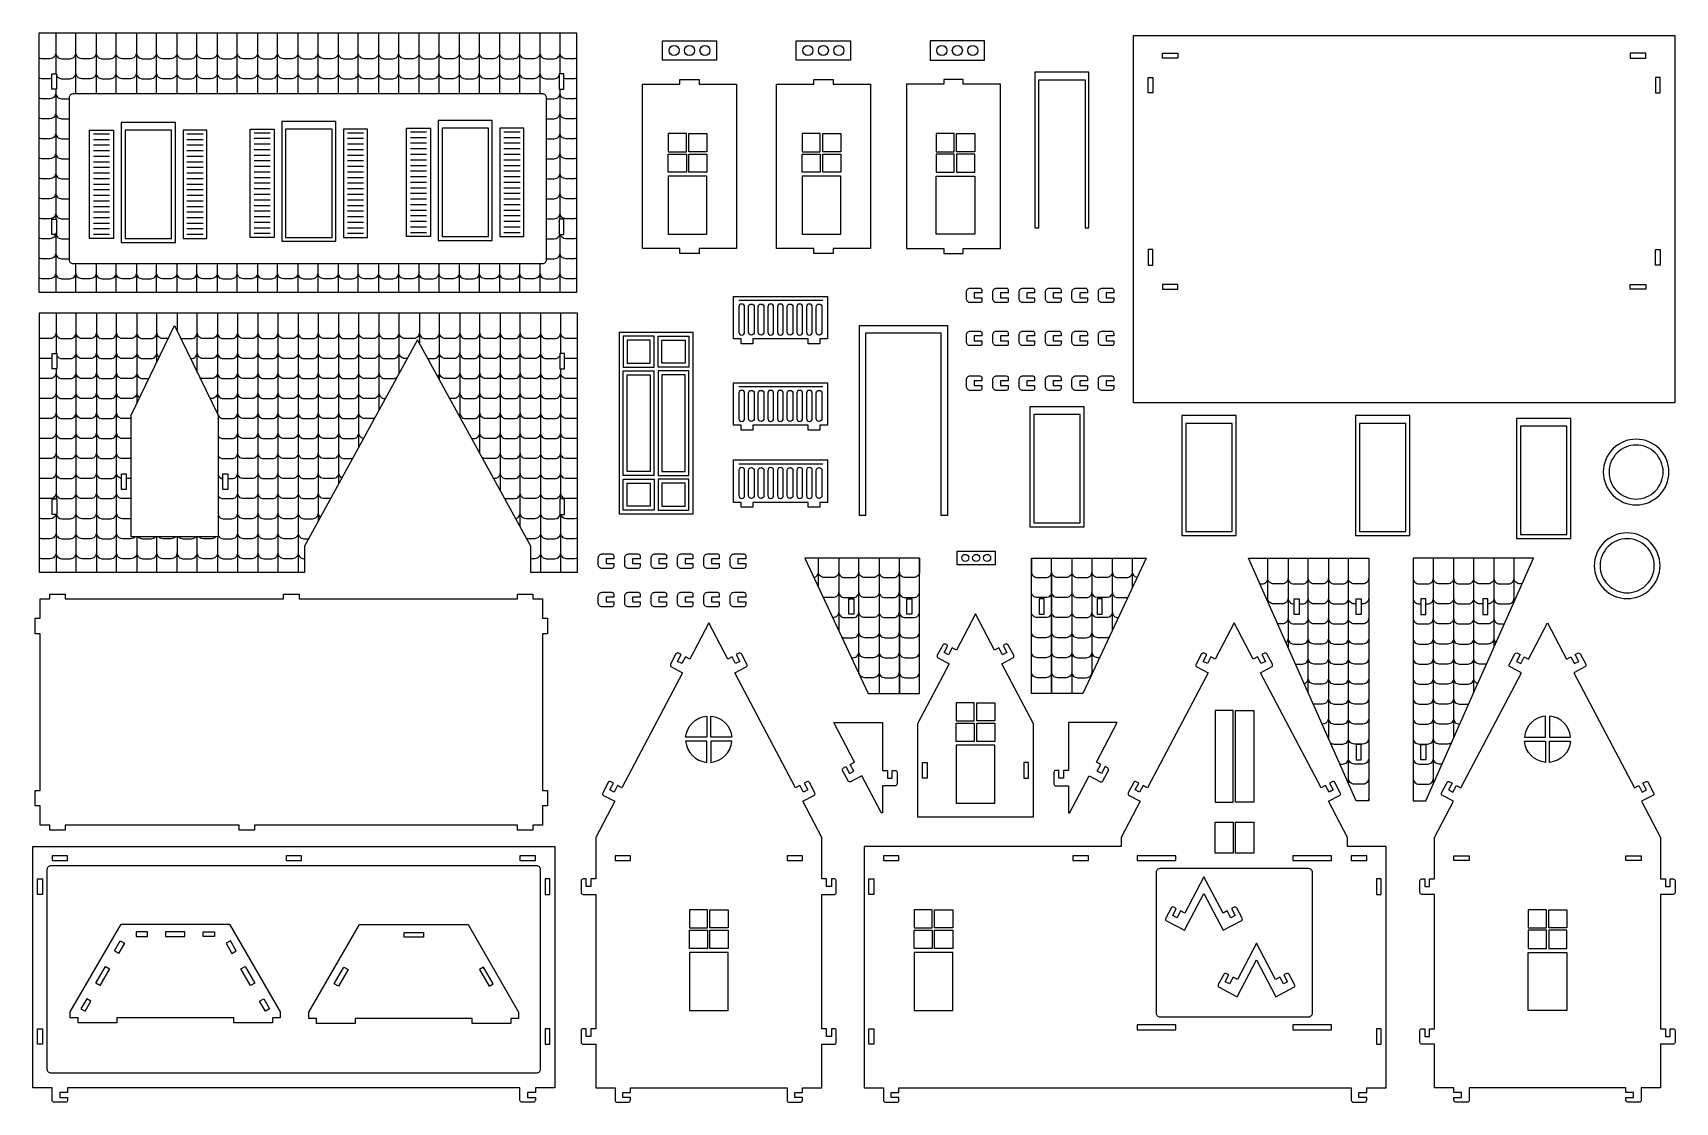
# Model space of a CAD drawing. Extents: x -77 to 93, y -55 to 56.
import ezdxf

# ---------------------------------------------------------------- set-up
doc = ezdxf.new("R2010")
doc.units = 0
doc.header["$MEASUREMENT"] = 0
doc.layers.add('LAYER1', color=7, linetype='CONTINUOUS')

msp = doc.modelspace()

# ---------------------------------------------------------------- linework, layer by layer
at = {"layer": 'LAYER1'}
for p, q in [((-74.73, 55.97), (-74.73, 51.75)), ((-70.55, 55.97), (-70.55, 49.65)), ((-66.38, 55.97), (-66.38, 49.65)), ((-62.2, 55.97), (-62.2, 49.65)), ((-58.03, 55.97), (-58.03, 49.65)), ((-53.85, 55.97), (-53.85, 49.65)), ((-49.68, 55.97), (-49.68, 49.65)), ((-45.51, 55.97), (-45.51, 49.65)), ((-41.33, 55.97), (-41.33, 49.65)), ((-37.16, 55.97), (-37.16, 49.65)), ((-32.98, 55.97), (-32.98, 49.65)), ((-28.81, 55.97), (-28.81, 49.65)), ((-24.63, 55.97), (-24.63, 49.65)), ((-74.73, 50.15), (-74.73, 36.71)), ((-74.73, 35.27), (-74.73, 29.1)), ((-70.55, 32.11), (-70.55, 29.1)), ((-66.38, 32.11), (-66.38, 29.1)), ((-62.2, 32.11), (-62.2, 29.1)), ((-58.03, 32.11), (-58.03, 29.1)), ((-53.85, 32.11), (-53.85, 29.1)), ((-49.68, 32.11), (-49.68, 29.1)), ((-45.51, 32.11), (-45.51, 29.1)), ((-41.33, 32.11), (-41.33, 29.1)), ((-37.16, 32.11), (-37.16, 29.1)), ((-32.98, 32.11), (-32.98, 29.1)), ((-28.81, 32.11), (-28.81, 29.1)), ((-24.63, 32.11), (-24.63, 29.1))]:
    msp.add_line(p, q, dxfattribs=at)
for points in [[(-76.44, 29.1), (-76.44, 55.97), (-20.84, 55.97), (-20.84, 29.1)], [(-11.95, 55.15), (-6.35, 55.15), (-6.35, 53.15), (-11.95, 53.15)], [(1.9, 55.15), (7.5, 55.15), (7.5, 53.15), (1.9, 53.15)], [(21.36, 55.15), (15.76, 55.15), (15.76, 53.15), (21.36, 53.15)], [(92.79, 55.7), (92.79, 17.7), (36.79, 17.7), (36.79, 55.7)], [(41.39, 53.36), (39.79, 53.36), (39.79, 53.86), (41.39, 53.86)], [(88.19, 53.36), (89.79, 53.36), (89.79, 53.86), (88.19, 53.86)], [(-75.14, 51.75), (-74.64, 51.75), (-74.64, 50.15), (-75.14, 50.15)], [(-22.64, 50.15), (-22.14, 50.15), (-22.14, 51.75), (-22.64, 51.75)], [(-14.02, 50.65), (-10.15, 50.65), (-10.15, 51.15), (-8.15, 51.15), (-8.15, 50.65), (-4.29, 50.65), (-4.29, 33.65), (-8.15, 33.65), (-8.15, 33.15), (-10.15, 33.15), (-10.15, 33.65), (-14.02, 33.65)], [(-0.16, 50.65), (3.7, 50.65), (3.7, 51.15), (5.7, 51.15), (5.7, 50.65), (9.57, 50.65), (9.57, 33.65), (5.7, 33.65), (5.7, 33.15), (3.7, 33.15), (3.7, 33.65), (-0.16, 33.65)], [(23.04, 50.65), (19.17, 50.65), (19.17, 51.15), (17.17, 51.15), (17.17, 50.65), (13.31, 50.65), (13.31, 33.65), (17.17, 33.65), (17.17, 33.15), (19.17, 33.15), (19.17, 33.65), (23.04, 33.65)], [(26.98, 35.8), (26.98, 51.11), (31.78, 51.11), (31.78, 35.8), (32.18, 35.8), (32.18, 51.91), (26.58, 51.91), (26.58, 35.8)], [(38.29, 49.76), (38.29, 51.36), (38.79, 51.36), (38.79, 49.76)], [(91.29, 49.76), (91.29, 51.36), (90.79, 51.36), (90.79, 49.76)], [(-71.22, 45.9), (-68.75, 45.9), (-68.75, 34.7), (-71.22, 34.7)], [(-62.35, 46.7), (-67.95, 46.7), (-67.95, 34.3), (-62.35, 34.3)], [(-62.75, 45.9), (-67.55, 45.9), (-67.55, 34.7), (-62.75, 34.7)], [(-59.09, 45.9), (-61.55, 45.9), (-61.55, 34.7), (-59.09, 34.7)], [(-54.61, 46.01), (-52.14, 46.01), (-52.14, 34.81), (-54.61, 34.81)], [(-45.74, 46.81), (-51.34, 46.81), (-51.34, 34.41), (-45.74, 34.41)], [(-46.14, 46.01), (-50.94, 46.01), (-50.94, 34.81), (-46.14, 34.81)], [(-42.48, 46.01), (-44.94, 46.01), (-44.94, 34.81), (-42.48, 34.81)], [(-38.42, 46.1), (-35.96, 46.1), (-35.96, 34.9), (-38.42, 34.9)], [(-29.56, 46.9), (-35.16, 46.9), (-35.16, 34.5), (-29.56, 34.5)], [(-29.96, 46.1), (-34.76, 46.1), (-34.76, 34.9), (-29.96, 34.9)], [(-26.29, 46.1), (-28.76, 46.1), (-28.76, 34.9), (-26.29, 34.9)], [(-9.47, 45.55), (-11.35, 45.55), (-11.35, 43.67), (-9.47, 43.67)], [(-9.22, 43.67), (-9.22, 45.55), (-7.35, 45.55), (-7.35, 43.67)], [(4.38, 45.55), (2.51, 45.55), (2.51, 43.67), (4.38, 43.67)], [(4.63, 43.67), (4.63, 45.55), (6.51, 45.55), (6.51, 43.67)], [(18.24, 43.67), (18.24, 45.55), (16.37, 45.55), (16.37, 43.67)], [(18.49, 45.55), (20.37, 45.55), (20.37, 43.67), (18.49, 43.67)], [(-11.35, 41.55), (-11.35, 43.42), (-9.47, 43.42), (-9.47, 41.55)], [(-7.35, 41.55), (-9.22, 41.55), (-9.22, 43.42), (-7.35, 43.42)], [(2.51, 41.55), (2.51, 43.42), (4.38, 43.42), (4.38, 41.55)], [(6.51, 41.55), (4.63, 41.55), (4.63, 43.42), (6.51, 43.42)], [(16.37, 41.55), (18.24, 41.55), (18.24, 43.42), (16.37, 43.42)], [(20.37, 41.55), (20.37, 43.42), (18.49, 43.42), (18.49, 41.55)], [(-11.35, 35.15), (-7.35, 35.15), (-7.35, 41.15), (-11.35, 41.15)], [(2.51, 35.15), (6.51, 35.15), (6.51, 41.15), (2.51, 41.15)], [(20.37, 35.15), (16.37, 35.15), (16.37, 41.15), (20.37, 41.15)], [(-75.14, 36.71), (-74.64, 36.71), (-74.64, 35.11), (-75.14, 35.11)], [(-22.64, 35.11), (-22.14, 35.11), (-22.14, 36.71), (-22.64, 36.71)], [(38.29, 33.55), (38.29, 31.95), (38.79, 31.95), (38.79, 33.55)], [(91.29, 33.55), (91.29, 31.95), (90.79, 31.95), (90.79, 33.55)], [(41.39, 29.95), (39.79, 29.95), (39.79, 29.45), (41.39, 29.45)], [(88.19, 29.95), (89.79, 29.95), (89.79, 29.45), (88.19, 29.45)], [(-3.81, 24.31), (-4.61, 24.31), (-4.61, 28.71), (5.12, 28.71), (5.12, 24.31), (4.32, 24.31), (4.32, 23.81), (3.12, 23.81), (3.12, 24.31), (-2.61, 24.31), (-2.61, 23.81), (-3.81, 23.81)], [(-48.99, 2.88), (-48.99, 0.14), (-76.41, 0.14), (-76.41, 27.02), (-20.77, 27.02), (-20.77, 0.14), (-25.58, 0.14), (-25.58, 2.88), (-37.29, 24.23)], [(-57.93, 16.41), (-57.93, 3.84), (-66.93, 3.84), (-66.93, 16.41), (-62.43, 25.69)], [(17.59, 6.06), (17.59, 25.66), (8.39, 25.66), (8.39, 6.06), (9.11, 6.06), (9.11, 24.94), (16.87, 24.94), (16.87, 6.06)], [(-16.01, 24.59), (-16.01, 21.39), (-12.81, 21.39), (-12.81, 24.59)], [(-15.61, 24.19), (-15.61, 21.79), (-13.21, 21.79), (-13.21, 24.19)], [(-12.41, 21.39), (-12.41, 24.59), (-9.21, 24.59), (-9.21, 21.39)], [(-12.01, 21.79), (-12.01, 24.19), (-9.61, 24.19), (-9.61, 21.79)], [(-75.11, 22.8), (-74.61, 22.8), (-74.61, 21.2), (-75.11, 21.2)], [(-22.57, 21.2), (-22.07, 21.2), (-22.07, 22.8), (-22.57, 22.8)], [(-15.61, 10.59), (-15.61, 20.59), (-13.21, 20.59), (-13.21, 10.59)], [(-12.41, 10.19), (-9.21, 10.19), (-9.21, 20.99), (-12.41, 20.99)], [(-12.01, 10.59), (-9.61, 10.59), (-9.61, 20.59), (-12.01, 20.59)], [(-3.81, 15.38), (-4.61, 15.38), (-4.61, 19.78), (5.12, 19.78), (5.12, 15.38), (4.32, 15.38), (4.32, 14.88), (3.12, 14.88), (3.12, 15.38), (-2.61, 15.38), (-2.61, 14.88), (-3.81, 14.88)], [(31.67, 17.28), (26.07, 17.28), (26.07, 4.88), (31.67, 4.88)], [(31.27, 16.48), (26.47, 16.48), (26.47, 5.28), (31.27, 5.28)], [(47.4, 16.37), (41.8, 16.37), (41.8, 3.97), (47.4, 3.97)], [(47, 15.57), (42.2, 15.57), (42.2, 4.37), (47, 4.37)], [(65.37, 16.37), (59.77, 16.37), (59.77, 3.97), (65.37, 3.97)], [(64.97, 15.57), (60.17, 15.57), (60.17, 4.37), (64.97, 4.37)], [(82.03, 16.07), (76.43, 16.07), (76.43, 3.67), (82.03, 3.67)], [(81.63, 15.27), (76.83, 15.27), (76.83, 4.07), (81.63, 4.07)], [(-67.93, 10.34), (-67.43, 10.34), (-67.43, 8.74), (-67.93, 8.74)], [(-57.43, 10.34), (-56.93, 10.34), (-56.93, 8.74), (-57.43, 8.74)], [(-3.81, 7.4), (-4.61, 7.4), (-4.61, 11.8), (5.12, 11.8), (5.12, 7.4), (4.32, 7.4), (4.32, 6.9), (3.12, 6.9), (3.12, 7.4), (-2.61, 7.4), (-2.61, 6.9), (-3.81, 6.9)], [(-16.01, 9.79), (-12.81, 9.79), (-12.81, 6.59), (-16.01, 6.59)], [(-15.61, 9.39), (-13.21, 9.39), (-13.21, 6.99), (-15.61, 6.99)], [(-12.41, 6.59), (-9.21, 6.59), (-9.21, 9.79), (-12.41, 9.79)], [(-12.01, 6.99), (-9.61, 6.99), (-9.61, 9.39), (-12.01, 9.39)], [(-75.11, 7.75), (-74.61, 7.75), (-74.61, 6.15), (-75.11, 6.15)], [(-22.57, 6.15), (-22.07, 6.15), (-22.07, 7.75), (-22.57, 7.75)], [(18.53, 2.36), (22.48, 2.36), (22.48, 0.95), (18.53, 0.95)], [(9.32, -12.37), (9.32, -12.37), (13.85, -12.37), (14.65, -12.37), (14.65, 1.64), (2.78, 1.64), (9.32, -12.37), (9.32, -12.37), (9.32, -12.37)], [(38.1, 1.64), (31.56, -12.37), (27.03, -12.37), (26.23, -12.37), (26.23, 1.64), (38.1, 1.64), (38.1, 1.64), (38.1, 1.64), (38.1, 1.64)], [(59.83, -23.47), (59.83, -23.47), (48.69, 1.63), (61.13, 1.63), (61.13, -23.47), (59.83, -23.47), (59.83, -23.47), (59.83, -23.47)], [(73.17, -9.64), (73.17, -9.64), (78.17, 1.63), (65.73, 1.63), (65.73, -23.47), (67.03, -23.47), (72.36, -11.47), (72.36, -11.47)], [(-76.35, -6.2), (-76.85, -6.2), (-76.85, -4.6), (-76.35, -4.6), (-76.35, -2.6), (-75.35, -2.6), (-75.35, -2.1), (-73.75, -2.1), (-73.75, -2.6), (-51.15, -2.6), (-51.15, -2.1), (-49.55, -2.1), (-49.55, -2.6), (-26.95, -2.6), (-26.95, -2.1), (-25.35, -2.1), (-25.35, -2.6), (-24.35, -2.6), (-24.35, -4.6), (-23.85, -4.6), (-23.85, -6.2), (-24.35, -6.2), (-24.35, -22.4), (-23.85, -22.4), (-23.85, -24), (-24.35, -24), (-24.35, -26), (-25.35, -26), (-25.35, -26.5), (-26.95, -26.5), (-26.95, -26), (-54.15, -26), (-54.15, -26.5), (-55.75, -26.5), (-55.75, -26), (-73.75, -26), (-73.75, -26.5), (-75.35, -26.5), (-75.35, -26), (-76.35, -26), (-76.35, -24), (-76.85, -24), (-76.85, -22.4), (-76.35, -22.4)], [(7.34, -2.58), (7.84, -2.58), (7.84, -4.18), (7.34, -4.18)], [(13.35, -2.58), (13.85, -2.58), (13.85, -4.18), (13.35, -4.18)], [(13.35, -2.58), (13.85, -2.58), (13.85, -4.18), (13.35, -4.18)], [(27.53, -2.58), (27.03, -2.58), (27.03, -4.18), (27.53, -4.18)], [(27.53, -2.58), (27.03, -2.58), (27.03, -4.18), (27.53, -4.18)], [(33.54, -2.58), (33.04, -2.58), (33.04, -4.18), (33.54, -4.18)], [(53.43, -2.59), (53.93, -2.59), (53.93, -4.19), (53.43, -4.19)], [(59.83, -2.59), (60.33, -2.59), (60.33, -4.19), (59.83, -4.19)], [(67.03, -2.59), (66.53, -2.59), (66.53, -4.19), (67.03, -4.19)], [(73.44, -2.59), (72.93, -2.59), (72.93, -4.19), (73.44, -4.19)], [(20.31, -13.33), (18.44, -13.33), (18.44, -15.2), (20.31, -15.2)], [(20.57, -15.2), (20.57, -13.33), (22.44, -13.33), (22.44, -15.2)], [(47.1, -14.12), (45.23, -14.12), (45.23, -23.61), (47.1, -23.61)], [(47.35, -23.61), (47.35, -14.12), (49.23, -14.12), (49.23, -23.61)], [(18.44, -17.33), (18.44, -15.45), (20.31, -15.45), (20.31, -17.33)], [(22.44, -17.33), (20.57, -17.33), (20.57, -15.45), (22.44, -15.45)], [(18.44, -23.73), (22.44, -23.73), (22.44, -17.73), (18.44, -17.73)], [(60.33, -17.64), (59.83, -17.64), (59.83, -19.24), (60.33, -19.24)], [(66.53, -17.64), (67.03, -17.64), (67.03, -19.24), (66.53, -19.24)], [(14.94, -19.53), (15.44, -19.53), (15.44, -21.13), (14.94, -21.13)], [(25.94, -19.53), (25.44, -19.53), (25.44, -21.13), (25.94, -21.13)], [(45.23, -28.91), (45.23, -25.68), (47.1, -25.68), (47.1, -28.91)], [(49.23, -28.91), (47.35, -28.91), (47.35, -25.68), (49.23, -25.68)], [(-75.1, -29.16), (-75.1, -29.66), (-73.5, -29.66), (-73.5, -29.16)], [(-50.9, -29.16), (-50.9, -29.66), (-49.3, -29.66), (-49.3, -29.16)], [(-26.7, -29.16), (-26.7, -29.66), (-25.1, -29.66), (-25.1, -29.16)], [(-16.86, -29.16), (-16.86, -29.66), (-15.26, -29.66), (-15.26, -29.16)], [(0.94, -29.16), (0.94, -29.66), (2.54, -29.66), (2.54, -29.16)], [(10.92, -29.16), (10.92, -29.66), (12.52, -29.66), (12.52, -29.16)], [(30.52, -29.16), (30.52, -29.66), (32.12, -29.66), (32.12, -29.16)], [(37.16, -29.66), (41.16, -29.66), (41.16, -29.16), (37.16, -29.16)], [(53.27, -29.66), (57.27, -29.66), (57.27, -29.16), (53.27, -29.16)], [(59.32, -29.16), (59.32, -29.66), (60.92, -29.66), (60.92, -29.16)], [(71.53, -29.16), (71.53, -29.66), (69.93, -29.66), (69.93, -29.16)], [(89.33, -29.16), (89.33, -29.66), (87.73, -29.66), (87.73, -29.16)], [(-76.6, -31.56), (-76.1, -31.56), (-76.1, -33.16), (-76.6, -33.16)], [(-23.6, -31.56), (-24.1, -31.56), (-24.1, -33.16), (-23.6, -33.16)], [(9.42, -31.56), (9.92, -31.56), (9.92, -33.16), (9.42, -33.16)], [(62.42, -31.56), (61.92, -31.56), (61.92, -33.16), (62.42, -33.16)], [(-7.29, -34.76), (-9.16, -34.76), (-9.16, -36.63), (-7.29, -36.63)], [(-7.04, -36.63), (-7.04, -34.76), (-5.16, -34.76), (-5.16, -36.63)], [(15.96, -34.76), (14.08, -34.76), (14.08, -36.63), (15.96, -36.63)], [(16.21, -36.63), (16.21, -34.76), (18.08, -34.76), (18.08, -36.63)], [(79.51, -36.63), (79.51, -34.76), (77.63, -34.76), (77.63, -36.63)], [(79.76, -34.76), (81.63, -34.76), (81.63, -36.63), (79.76, -36.63)], [(-56.3, -46.45), (-56.3, -45.95), (-68.42, -45.95), (-68.42, -46.45), (-72.42, -46.45), (-72.42, -45.95), (-73.22, -45.95), (-73.22, -45.3), (-67.97, -36.23), (-56.74, -36.23), (-51.5, -45.3), (-51.5, -45.95), (-52.3, -45.95), (-52.3, -46.45)], [(-65.22, -37.03), (-66.42, -37.03), (-66.42, -37.53), (-65.22, -37.53)], [(-61.36, -37.03), (-63.36, -37.03), (-63.36, -37.53), (-61.36, -37.53)], [(-59.49, -37.03), (-58.29, -37.03), (-58.29, -37.53), (-59.49, -37.53)], [(-31.63, -46.51), (-31.63, -46.01), (-43.74, -46.01), (-43.74, -46.51), (-47.74, -46.51), (-47.74, -46.01), (-48.54, -46.01), (-48.54, -45.36), (-43.3, -36.29), (-32.07, -36.29), (-26.83, -45.36), (-26.83, -46.01), (-27.63, -46.01), (-27.63, -46.51)], [(-38.68, -37.09), (-36.68, -37.09), (-36.68, -37.59), (-38.68, -37.59)], [(-9.16, -38.76), (-9.16, -36.88), (-7.29, -36.88), (-7.29, -38.76)], [(-5.16, -38.76), (-7.04, -38.76), (-7.04, -36.88), (-5.16, -36.88)], [(14.08, -38.76), (14.08, -36.88), (15.96, -36.88), (15.96, -38.76)], [(18.08, -38.76), (16.21, -38.76), (16.21, -36.88), (18.08, -36.88)], [(77.63, -38.76), (79.51, -38.76), (79.51, -36.88), (77.63, -36.88)], [(81.63, -38.76), (81.63, -36.88), (79.76, -36.88), (79.76, -38.76)], [(-68.66, -39.01), (-68.06, -37.97), (-67.62, -38.22), (-68.22, -39.26)], [(-56.06, -39.01), (-56.66, -37.97), (-57.09, -38.22), (-56.49, -39.26)], [(-70.59, -42.35), (-69.59, -40.62), (-69.16, -40.87), (-70.16, -42.6)], [(-55.13, -40.62), (-54.13, -42.35), (-54.56, -42.6), (-55.56, -40.87)], [(-45.91, -42.42), (-44.91, -40.68), (-44.48, -40.93), (-45.48, -42.67)], [(-29.45, -42.42), (-30.45, -40.68), (-30.89, -40.93), (-29.89, -42.67)], [(-9.16, -45.16), (-5.16, -45.16), (-5.16, -39.16), (-9.16, -39.16)], [(14.08, -45.16), (18.08, -45.16), (18.08, -39.16), (14.08, -39.16)], [(81.63, -45.16), (77.63, -45.16), (77.63, -39.16), (81.63, -39.16)], [(-71.52, -43.97), (-72.12, -45.01), (-71.69, -45.26), (-71.09, -44.22)], [(-53.2, -43.97), (-52.6, -45.01), (-53.03, -45.26), (-53.63, -44.22)], [(-76.6, -47.06), (-76.1, -47.06), (-76.1, -48.66), (-76.6, -48.66)], [(-23.6, -47.06), (-24.1, -47.06), (-24.1, -48.66), (-23.6, -48.66)], [(9.42, -47.06), (9.92, -47.06), (9.92, -48.66), (9.42, -48.66)], [(37.16, -47.16), (41.16, -47.16), (41.16, -46.66), (37.16, -46.66)], [(53.27, -47.16), (57.27, -47.16), (57.27, -46.66), (53.27, -46.66)], [(62.42, -47.06), (61.92, -47.06), (61.92, -48.66), (62.42, -48.66)]]:
    msp.add_lwpolyline(points, close=True, dxfattribs=at)
for points in [[(-72.64, 49.65), (-72.64, 55.97)], [(-68.47, 49.65), (-68.47, 55.97)], [(-64.29, 49.65), (-64.29, 55.97)], [(-60.12, 49.65), (-60.12, 55.97)], [(-55.94, 49.65), (-55.94, 55.97)], [(-51.77, 49.65), (-51.77, 55.97)], [(-47.59, 49.65), (-47.59, 55.97)], [(-43.42, 49.65), (-43.42, 55.97)], [(-39.24, 49.65), (-39.24, 55.97)], [(-35.07, 49.65), (-35.07, 55.97)], [(-30.89, 49.65), (-30.89, 55.97)], [(-26.72, 49.65), (-26.72, 55.97)], [(-22.55, 51.75), (-22.55, 55.97)], [(-74.73, 51.83), (-74.73, 51.83)], [(-70.55, 49.76), (-70.55, 49.76)], [(-66.38, 49.76), (-66.38, 49.76)], [(-62.2, 49.76), (-62.2, 49.76)], [(-58.03, 49.76), (-58.03, 49.76)], [(-53.85, 49.76), (-53.85, 49.76)], [(-49.68, 49.76), (-49.68, 49.76)], [(-45.51, 49.76), (-45.51, 49.76)], [(-41.33, 49.76), (-41.33, 49.76)], [(-37.16, 49.76), (-37.16, 49.76)], [(-32.98, 49.76), (-32.98, 49.76)], [(-28.81, 49.76), (-28.81, 49.76)], [(-24.63, 49.76), (-24.63, 49.76)], [(-22.55, 36.71), (-22.55, 50.15)], [(-69.15, 45.5), (-70.82, 45.5)], [(-69.15, 44.92), (-70.82, 44.92)], [(-69.15, 44.35), (-70.82, 44.35)], [(-59.49, 45.5), (-61.15, 45.5)], [(-59.49, 44.92), (-61.15, 44.92)], [(-59.49, 44.35), (-61.15, 44.35)], [(-52.54, 45.61), (-54.21, 45.61)], [(-52.54, 45.03), (-54.21, 45.03)], [(-52.54, 44.45), (-54.21, 44.45)], [(-42.88, 45.61), (-44.54, 45.61)], [(-42.88, 45.03), (-44.54, 45.03)], [(-42.88, 44.45), (-44.54, 44.45)], [(-36.36, 45.7), (-38.02, 45.7)], [(-36.36, 45.12), (-38.02, 45.12)], [(-36.36, 44.55), (-38.02, 44.55)], [(-26.69, 45.7), (-28.36, 45.7)], [(-26.69, 45.12), (-28.36, 45.12)], [(-26.69, 44.55), (-28.36, 44.55)], [(-69.15, 43.77), (-70.82, 43.77)], [(-69.15, 43.19), (-70.82, 43.19)], [(-69.15, 42.61), (-70.82, 42.61)], [(-59.49, 43.77), (-61.15, 43.77)], [(-59.49, 43.19), (-61.15, 43.19)], [(-59.49, 42.61), (-61.15, 42.61)], [(-52.54, 43.87), (-54.21, 43.87)], [(-52.54, 43.29), (-54.21, 43.29)], [(-52.54, 42.72), (-54.21, 42.72)], [(-42.88, 43.87), (-44.54, 43.87)], [(-42.88, 43.29), (-44.54, 43.29)], [(-42.88, 42.72), (-44.54, 42.72)], [(-36.36, 43.97), (-38.02, 43.97)], [(-36.36, 43.39), (-38.02, 43.39)], [(-36.36, 42.81), (-38.02, 42.81)], [(-26.69, 43.97), (-28.36, 43.97)], [(-26.69, 43.39), (-28.36, 43.39)], [(-26.69, 42.81), (-28.36, 42.81)], [(-69.15, 42.04), (-70.82, 42.04)], [(-69.15, 41.46), (-70.82, 41.46)], [(-69.15, 40.88), (-70.82, 40.88)], [(-59.49, 42.04), (-61.15, 42.04)], [(-59.49, 41.46), (-61.15, 41.46)], [(-59.49, 40.88), (-61.15, 40.88)], [(-52.54, 42.14), (-54.21, 42.14)], [(-52.54, 41.56), (-54.21, 41.56)], [(-52.54, 40.98), (-54.21, 40.98)], [(-42.88, 42.14), (-44.54, 42.14)], [(-42.88, 41.56), (-44.54, 41.56)], [(-42.88, 40.98), (-44.54, 40.98)], [(-36.36, 42.23), (-38.02, 42.23)], [(-36.36, 41.66), (-38.02, 41.66)], [(-36.36, 41.08), (-38.02, 41.08)], [(-26.69, 42.23), (-28.36, 42.23)], [(-26.69, 41.66), (-28.36, 41.66)], [(-26.69, 41.08), (-28.36, 41.08)], [(-69.15, 40.3), (-70.82, 40.3)], [(-69.15, 39.72), (-70.82, 39.72)], [(-69.15, 39.15), (-70.82, 39.15)], [(-59.49, 40.3), (-61.15, 40.3)], [(-59.49, 39.72), (-61.15, 39.72)], [(-59.49, 39.15), (-61.15, 39.15)], [(-52.54, 40.41), (-54.21, 40.41)], [(-52.54, 39.83), (-54.21, 39.83)], [(-52.54, 39.25), (-54.21, 39.25)], [(-42.88, 40.41), (-44.54, 40.41)], [(-42.88, 39.83), (-44.54, 39.83)], [(-42.88, 39.25), (-44.54, 39.25)], [(-36.36, 40.5), (-38.02, 40.5)], [(-36.36, 39.92), (-38.02, 39.92)], [(-36.36, 39.35), (-38.02, 39.35)], [(-26.69, 40.5), (-28.36, 40.5)], [(-26.69, 39.92), (-28.36, 39.92)], [(-26.69, 39.35), (-28.36, 39.35)], [(-69.15, 38.57), (-70.82, 38.57)], [(-69.15, 37.99), (-70.82, 37.99)], [(-69.15, 37.41), (-70.82, 37.41)], [(-59.49, 38.57), (-61.15, 38.57)], [(-59.49, 37.99), (-61.15, 37.99)], [(-59.49, 37.41), (-61.15, 37.41)], [(-52.54, 38.67), (-54.21, 38.67)], [(-52.54, 38.09), (-54.21, 38.09)], [(-52.54, 37.52), (-54.21, 37.52)], [(-42.88, 38.67), (-44.54, 38.67)], [(-42.88, 38.09), (-44.54, 38.09)], [(-42.88, 37.52), (-44.54, 37.52)], [(-36.36, 38.77), (-38.02, 38.77)], [(-36.36, 38.19), (-38.02, 38.19)], [(-36.36, 37.61), (-38.02, 37.61)], [(-26.69, 38.77), (-28.36, 38.77)], [(-26.69, 38.19), (-28.36, 38.19)], [(-26.69, 37.61), (-28.36, 37.61)], [(-74.73, 37.34), (-74.73, 37.34)], [(-69.15, 36.84), (-70.82, 36.84)], [(-69.15, 36.26), (-70.82, 36.26)], [(-59.49, 36.84), (-61.15, 36.84)], [(-59.49, 36.26), (-61.15, 36.26)], [(-52.54, 36.94), (-54.21, 36.94)], [(-52.54, 36.36), (-54.21, 36.36)], [(-52.54, 35.78), (-54.21, 35.78)], [(-42.88, 36.94), (-44.54, 36.94)], [(-42.88, 36.36), (-44.54, 36.36)], [(-42.88, 35.78), (-44.54, 35.78)], [(-36.36, 37.03), (-38.02, 37.03)], [(-36.36, 36.46), (-38.02, 36.46)], [(-36.36, 35.88), (-38.02, 35.88)], [(-26.69, 37.03), (-28.36, 37.03)], [(-26.69, 36.46), (-28.36, 36.46)], [(-26.69, 35.88), (-28.36, 35.88)], [(-69.15, 35.68), (-70.82, 35.68)], [(-69.15, 35.1), (-70.82, 35.1)], [(-59.49, 35.68), (-61.15, 35.68)], [(-59.49, 35.1), (-61.15, 35.1)], [(-52.54, 35.21), (-54.21, 35.21)], [(-42.88, 35.21), (-44.54, 35.21)], [(-36.36, 35.3), (-38.02, 35.3)], [(-26.69, 35.3), (-28.36, 35.3)], [(-22.55, 29.1), (-22.55, 35.11)], [(-74.73, 31.13), (-74.73, 31.13)], [(-72.64, 29.1), (-72.64, 32.11)], [(-70.55, 31.13), (-70.55, 31.13)], [(-68.47, 29.1), (-68.47, 32.11)], [(-66.38, 31.13), (-66.38, 31.13)], [(-64.29, 29.1), (-64.29, 32.11)], [(-62.2, 31.13), (-62.2, 31.13)], [(-60.12, 29.1), (-60.12, 32.11)], [(-58.03, 31.13), (-58.03, 31.13)], [(-55.94, 29.1), (-55.94, 32.11)], [(-53.85, 31.13), (-53.85, 31.13)], [(-51.77, 29.1), (-51.77, 32.11)], [(-49.68, 31.13), (-49.68, 31.13)], [(-47.59, 29.1), (-47.59, 32.11)], [(-45.51, 31.13), (-45.51, 31.13)], [(-43.42, 29.1), (-43.42, 32.11)], [(-41.33, 31.13), (-41.33, 31.13)], [(-39.24, 29.1), (-39.24, 32.11)], [(-37.16, 31.13), (-37.16, 31.13)], [(-35.07, 29.1), (-35.07, 32.11)], [(-32.98, 31.13), (-32.98, 31.13)], [(-30.89, 29.1), (-30.89, 32.11)], [(-28.81, 31.13), (-28.81, 31.13)], [(-26.72, 29.1), (-26.72, 32.11)], [(-24.63, 31.13), (-24.63, 31.13)], [(-4.06, 28.31), (4.65, 28.31)], [(-62.17, 27.02), (-62.17, 25.15)], [(-62.17, 27.02), (-62.17, 25.15)], [(-37.1, 24.95), (-37.1, 23.9)], [(-37.1, 24.95), (-37.1, 23.9)], [(-8.81, 6.19), (-16.41, 6.19), (-16.41, 24.99), (-8.81, 24.99), (-8.81, 6.19)], [(-16.41, 24.99), (-16.41, 24.99)], [(-74.7, 22.88), (-74.7, 22.8)], [(-74.7, 22.88), (-74.7, 22.8)], [(-64.26, 21.93), (-64.26, 22.88)], [(-64.26, 21.93), (-64.26, 22.88)], [(-64.26, 21.93), (-64.26, 22.88)], [(-60.08, 20.84), (-60.08, 22.88)], [(-60.08, 20.84), (-60.08, 22.88)], [(-22.48, 22.8), (-22.48, 22.88)], [(-22.48, 22.8), (-22.48, 22.88)], [(-39.19, 20.76), (-39.19, 20.81)], [(-39.19, 20.76), (-39.19, 20.81)], [(-35.02, 20.09), (-35.02, 20.81)], [(-35.02, 20.09), (-35.02, 20.81)], [(-12.81, 10.19), (-16.01, 10.19), (-16.01, 20.99), (-12.81, 20.99)], [(-12.81, 10.19), (-12.81, 20.99)], [(-66.34, 18.74), (-66.34, 17.62)], [(-41.28, 18.74), (-41.28, 16.95)], [(-41.28, 18.74), (-41.28, 16.95)], [(-4.06, 19.38), (4.65, 19.38)], [(-57.99, 16.67), (-57.99, 16.53)], [(-57.99, 16.67), (-57.99, 16.53)], [(-43.37, 16.19), (-43.37, 16.67)], [(-43.37, 16.19), (-43.37, 16.67)], [(-43.37, 13.14), (-43.37, 16.67)], [(-32.93, 16.67), (-32.93, 16.28)], [(-32.93, 16.67), (-32.93, 16.28)], [(-43.37, 13.14), (-43.37, 14.29)], [(-30.84, 12.47), (-30.84, 12.52)], [(-30.84, 12.47), (-30.84, 12.52)], [(-45.46, 10.45), (-45.46, 9.33)], [(-45.46, 10.45), (-45.46, 9.33)], [(-28.75, 10.45), (-28.75, 8.66)], [(-28.75, 10.45), (-28.75, 8.66)], [(-4.06, 11.4), (4.65, 11.4)], [(-74.7, 8.38), (-74.7, 7.75)], [(-74.7, 8.38), (-74.7, 7.75)], [(-22.48, 7.75), (-22.48, 8.38)], [(-22.48, 7.75), (-22.48, 8.38)], [(-47.55, 5.52), (-47.55, 6.31)], [(-47.55, 5.52), (-47.55, 6.31)], [(-26.66, 4.85), (-26.66, 6.31)], [(-26.66, 4.85), (-26.66, 6.31)], [(-74.7, 2.17), (-74.7, 0.14)], [(-74.7, 2.17), (-74.7, 0.14)], [(-72.61, 0.14), (-72.61, 2.17)], [(-72.61, 0.14), (-72.61, 2.17)], [(-70.52, 2.17), (-70.52, 0.14)], [(-70.52, 2.17), (-70.52, 0.14)], [(-68.43, 0.14), (-68.43, 2.17)], [(-68.43, 0.14), (-68.43, 2.17)], [(-66.34, 2.17), (-66.34, 0.14)], [(-66.34, 2.17), (-66.34, 0.14)], [(-64.26, 0.14), (-64.26, 2.17)], [(-64.26, 0.14), (-64.26, 2.17)], [(-62.17, 0.14), (-62.17, 2.17)], [(-60.08, 0.14), (-60.08, 2.17)], [(-60.08, 0.14), (-60.08, 2.17)], [(-60.08, 0.14), (-60.08, 2.17)], [(-60.08, 0.14), (-60.08, 2.17)], [(-57.99, 2.17), (-57.99, 0.14)], [(-57.99, 2.17), (-57.99, 0.14)], [(-55.9, 0.14), (-55.9, 2.17)], [(-55.9, 0.14), (-55.9, 2.17)], [(-53.81, 2.17), (-53.81, 0.14)], [(-53.81, 2.17), (-53.81, 0.14)], [(-51.72, 0.14), (-51.72, 2.17)], [(-51.72, 0.14), (-51.72, 2.17)], [(-49.64, 2.17), (-49.64, 0.14)], [(-49.64, 2.17), (-49.64, 0.14)], [(-24.57, 2.17), (-24.57, 0.14)], [(-24.57, 2.17), (-24.57, 0.14)], [(-22.48, 0.14), (-22.48, 2.17)], [(-22.48, 0.14), (-22.48, 2.17)], [(4.2, -1.41), (4.2, 0.21)], [(36.68, -1.41), (36.68, 0.21)], [(50.69, -2.88), (50.69, -2.51)], [(50.69, -2.88), (50.69, -2.51)], [(76.17, -2.88), (76.17, -2.51)], [(76.17, -2.88), (76.17, -2.51)], [(6.29, -3.93), (6.29, -5.88)], [(6.29, -3.93), (6.29, -5.88)], [(34.59, -3.93), (34.59, -5.88)], [(34.59, -3.93), (34.59, -5.88)], [(52.78, -6.66), (52.78, -7.58)], [(52.78, -6.66), (52.78, -7.58)], [(74.08, -6.66), (74.08, -7.58)], [(74.08, -6.66), (74.08, -7.58)], [(8.38, -10.36), (8.38, -10.15)], [(8.38, -10.36), (8.38, -10.15)], [(32.5, -10.36), (32.5, -10.15)], [(32.5, -10.36), (32.5, -10.15)], [(54.87, -12.28), (54.87, -10.8)], [(54.87, -12.28), (54.87, -10.8)], [(72, -12.28), (72, -10.8)], [(72, -12.28), (72, -10.8)], [(56.95, -14.94), (56.95, -16.99)], [(56.95, -14.94), (56.95, -16.99)], [(69.91, -14.94), (69.91, -16.99)], [(69.91, -14.94), (69.91, -16.99)], [(59.04, -21.69), (59.04, -21.15)], [(59.04, -21.69), (59.04, -21.15)], [(67.82, -21.69), (67.82, -21.15)], [(67.82, -21.69), (67.82, -21.15)], [(61.13, -23.23), (61.13, -23.47)], [(65.73, -23.23), (65.73, -23.47)], [(58.92, -28.07), (58.92, -28.07)]]:
    msp.add_lwpolyline(points, dxfattribs=at)
for points in [[(-74.73, 53.9, -0.414214), (-75.33, 53.3), (-76.21, 53.3, -0.094829), (-76.44, 53.35)], [(-74.73, 53.9, 0.414214), (-74.13, 53.3), (-73.24, 53.3, 0.414214), (-72.64, 53.9)], [(-70.55, 53.9, -0.414214), (-71.15, 53.3), (-72.04, 53.3, -0.414214), (-72.64, 53.9)], [(-70.55, 53.9, 0.414214), (-69.95, 53.3), (-69.07, 53.3, 0.414214), (-68.47, 53.9)], [(-66.38, 53.9, -0.414214), (-66.98, 53.3), (-67.87, 53.3, -0.414214), (-68.47, 53.9)], [(-66.38, 53.9, 0.414214), (-65.78, 53.3), (-64.89, 53.3, 0.414214), (-64.29, 53.9)], [(-62.2, 53.9, -0.414214), (-62.8, 53.3), (-63.69, 53.3, -0.414214), (-64.29, 53.9)], [(-62.2, 53.9, 0.414214), (-61.6, 53.3), (-60.72, 53.3, 0.414214), (-60.12, 53.9)], [(-58.03, 53.9, -0.414214), (-58.63, 53.3), (-59.52, 53.3, -0.414214), (-60.12, 53.9)], [(-58.03, 53.9, 0.414214), (-57.43, 53.3), (-56.54, 53.3, 0.414214), (-55.94, 53.9)], [(-53.85, 53.9, -0.414214), (-54.45, 53.3), (-55.34, 53.3, -0.414214), (-55.94, 53.9)], [(-53.85, 53.9, 0.414214), (-53.25, 53.3), (-52.37, 53.3, 0.414214), (-51.77, 53.9)], [(-49.68, 53.9, -0.414214), (-50.28, 53.3), (-51.17, 53.3, -0.414214), (-51.77, 53.9)], [(-49.68, 53.9, 0.414214), (-49.08, 53.3), (-48.19, 53.3, 0.414214), (-47.59, 53.9)], [(-45.51, 53.9, -0.414214), (-46.11, 53.3), (-46.99, 53.3, -0.414214), (-47.59, 53.9)], [(-45.51, 53.9, 0.414214), (-44.91, 53.3), (-44.02, 53.3, 0.414214), (-43.42, 53.9)], [(-41.33, 53.9, -0.414214), (-41.93, 53.3), (-42.82, 53.3, -0.414214), (-43.42, 53.9)], [(-41.33, 53.9, 0.414214), (-40.73, 53.3), (-39.84, 53.3, 0.414214), (-39.24, 53.9)], [(-37.16, 53.9, -0.414214), (-37.76, 53.3), (-38.64, 53.3, -0.414214), (-39.24, 53.9)], [(-37.16, 53.9, 0.414214), (-36.56, 53.3), (-35.67, 53.3, 0.414214), (-35.07, 53.9)], [(-32.98, 53.9, -0.414214), (-33.58, 53.3), (-34.47, 53.3, -0.414214), (-35.07, 53.9)], [(-32.98, 53.9, 0.414214), (-32.38, 53.3), (-31.49, 53.3, 0.414214), (-30.89, 53.9)], [(-28.81, 53.9, -0.414214), (-29.41, 53.3), (-30.29, 53.3, -0.414214), (-30.89, 53.9)], [(-28.81, 53.9, 0.414214), (-28.21, 53.3), (-27.32, 53.3, 0.414214), (-26.72, 53.9)], [(-24.63, 53.9, -0.414214), (-25.23, 53.3), (-26.12, 53.3, -0.414214), (-26.72, 53.9)], [(-24.63, 53.9, 0.414214), (-24.03, 53.3), (-23.15, 53.3, 0.414214), (-22.55, 53.9)], [(-20.84, 53.35, -0.094829), (-21.06, 53.3), (-21.95, 53.3, -0.414214), (-22.55, 53.9)], [(-75.14, 51.26, -0.081244), (-75.33, 51.23), (-76.21, 51.23, -0.094829), (-76.44, 51.28)], [(-74.73, 51.83, -0.033199), (-74.73, 51.75)], [(-74.73, 51.83, 0.033199), (-74.72, 51.75)], [(-74.64, 51.52, 0.258622), (-74.13, 51.23), (-73.24, 51.23, 0.414214), (-72.64, 51.83)], [(-70.55, 51.83, -0.414214), (-71.15, 51.23), (-72.04, 51.23, -0.414214), (-72.64, 51.83)], [(-70.55, 51.83, 0.414214), (-69.95, 51.23), (-69.07, 51.23, 0.414214), (-68.47, 51.83)], [(-66.38, 51.83, -0.414214), (-66.98, 51.23), (-67.87, 51.23, -0.414214), (-68.47, 51.83)], [(-66.38, 51.83, 0.414214), (-65.78, 51.23), (-64.89, 51.23, 0.414214), (-64.29, 51.83)], [(-62.2, 51.83, -0.414214), (-62.8, 51.23), (-63.69, 51.23, -0.414214), (-64.29, 51.83)], [(-62.2, 51.83, 0.414214), (-61.6, 51.23), (-60.72, 51.23, 0.414214), (-60.12, 51.83)], [(-58.03, 51.83, -0.414214), (-58.63, 51.23), (-59.52, 51.23, -0.414214), (-60.12, 51.83)], [(-58.03, 51.83, 0.414214), (-57.43, 51.23), (-56.54, 51.23, 0.414214), (-55.94, 51.83)], [(-53.85, 51.83, -0.414214), (-54.45, 51.23), (-55.34, 51.23, -0.414214), (-55.94, 51.83)], [(-53.85, 51.83, 0.414214), (-53.25, 51.23), (-52.37, 51.23, 0.414214), (-51.77, 51.83)], [(-49.68, 51.83, -0.414214), (-50.28, 51.23), (-51.17, 51.23, -0.414214), (-51.77, 51.83)], [(-49.68, 51.83, 0.414214), (-49.08, 51.23), (-48.19, 51.23, 0.414214), (-47.59, 51.83)], [(-45.51, 51.83, -0.414214), (-46.11, 51.23), (-46.99, 51.23, -0.414214), (-47.59, 51.83)], [(-45.51, 51.83, 0.414214), (-44.91, 51.23), (-44.02, 51.23, 0.414214), (-43.42, 51.83)], [(-41.33, 51.83, -0.414214), (-41.93, 51.23), (-42.82, 51.23, -0.414214), (-43.42, 51.83)], [(-41.33, 51.83, 0.414214), (-40.73, 51.23), (-39.84, 51.23, 0.414214), (-39.24, 51.83)], [(-37.16, 51.83, -0.414214), (-37.76, 51.23), (-38.64, 51.23, -0.414214), (-39.24, 51.83)], [(-37.16, 51.83, 0.414214), (-36.56, 51.23), (-35.67, 51.23, 0.414214), (-35.07, 51.83)], [(-32.98, 51.83, -0.414214), (-33.58, 51.23), (-34.47, 51.23, -0.414214), (-35.07, 51.83)], [(-32.98, 51.83, 0.414214), (-32.38, 51.23), (-31.49, 51.23, 0.414214), (-30.89, 51.83)], [(-28.81, 51.83, -0.414214), (-29.41, 51.23), (-30.29, 51.23, -0.414214), (-30.89, 51.83)], [(-28.81, 51.83, 0.414214), (-28.21, 51.23), (-27.32, 51.23, 0.414214), (-26.72, 51.83)], [(-24.63, 51.83, -0.414214), (-25.23, 51.23), (-26.12, 51.23, -0.414214), (-26.72, 51.83)], [(-24.63, 51.83, 0.414214), (-24.03, 51.23), (-23.15, 51.23, 0.258622), (-22.64, 51.52)], [(-22.55, 51.75, 0.033199), (-22.55, 51.83)], [(-22.54, 51.75, -0.033199), (-22.55, 51.83)], [(-20.84, 51.28, -0.094829), (-21.06, 51.23), (-21.95, 51.23, -0.081244), (-22.14, 51.26)], [(-74.73, 49.76, -0.414214), (-75.33, 49.16), (-76.21, 49.16, -0.094829), (-76.44, 49.21)], [(-74.73, 49.76, 0.414214), (-74.13, 49.16), (-73.34, 49.16)], [(-72.65, 49.65, 0.045878), (-72.64, 49.76)], [(-72.63, 49.65, -0.045878), (-72.64, 49.76)], [(-70.55, 49.76, -0.045878), (-70.56, 49.65)], [(-70.55, 49.76, 0.045878), (-70.54, 49.65)], [(-68.48, 49.65, 0.045878), (-68.47, 49.76)], [(-68.46, 49.65, -0.045878), (-68.47, 49.76)], [(-66.38, 49.76, -0.045878), (-66.39, 49.65)], [(-66.38, 49.76, 0.045878), (-66.37, 49.65)], [(-64.3, 49.65, 0.045878), (-64.29, 49.76)], [(-64.28, 49.65, -0.045878), (-64.29, 49.76)], [(-62.2, 49.76, -0.045878), (-62.21, 49.65)], [(-62.2, 49.76, 0.045878), (-62.19, 49.65)], [(-60.13, 49.65, 0.045878), (-60.12, 49.76)], [(-60.11, 49.65, -0.045878), (-60.12, 49.76)], [(-58.03, 49.76, -0.045878), (-58.04, 49.65)], [(-58.03, 49.76, 0.045878), (-58.02, 49.65)], [(-55.95, 49.65, 0.045878), (-55.94, 49.76)], [(-55.93, 49.65, -0.045878), (-55.94, 49.76)], [(-53.85, 49.76, -0.045878), (-53.86, 49.65)], [(-53.85, 49.76, 0.045878), (-53.84, 49.65)], [(-51.78, 49.65, 0.045878), (-51.77, 49.76)], [(-51.76, 49.65, -0.045878), (-51.77, 49.76)], [(-49.68, 49.76, -0.045878), (-49.69, 49.65)], [(-49.68, 49.76, 0.045878), (-49.67, 49.65)], [(-47.6, 49.65, 0.045878), (-47.59, 49.76)], [(-47.58, 49.65, -0.045878), (-47.59, 49.76)], [(-45.51, 49.76, -0.045878), (-45.52, 49.65)], [(-45.51, 49.76, 0.045878), (-45.5, 49.65)], [(-43.43, 49.65, 0.045878), (-43.42, 49.76)], [(-43.41, 49.65, -0.045878), (-43.42, 49.76)], [(-41.33, 49.76, -0.045878), (-41.34, 49.65)], [(-41.33, 49.76, 0.045878), (-41.32, 49.65)], [(-39.25, 49.65, 0.045878), (-39.24, 49.76)], [(-39.23, 49.65, -0.045878), (-39.24, 49.76)], [(-37.16, 49.76, -0.045878), (-37.17, 49.65)], [(-37.16, 49.76, 0.045878), (-37.15, 49.65)], [(-35.08, 49.65, 0.045878), (-35.07, 49.76)], [(-35.06, 49.65, -0.045878), (-35.07, 49.76)], [(-32.98, 49.76, -0.045878), (-32.99, 49.65)], [(-32.98, 49.76, 0.045878), (-32.97, 49.65)], [(-30.9, 49.65, 0.045878), (-30.89, 49.76)], [(-30.88, 49.65, -0.045878), (-30.89, 49.76)], [(-28.81, 49.76, -0.045878), (-28.82, 49.65)], [(-28.81, 49.76, 0.045878), (-28.8, 49.65)], [(-26.73, 49.65, 0.045878), (-26.72, 49.76)], [(-26.71, 49.65, -0.045878), (-26.72, 49.76)], [(-24.63, 49.76, -0.045878), (-24.64, 49.65)], [(-24.63, 49.76, 0.045878), (-24.62, 49.65)], [(-23.94, 49.16), (-23.15, 49.16, 0.414214), (-22.55, 49.76)], [(-20.84, 49.21, -0.094829), (-21.06, 49.16), (-21.95, 49.16, -0.414214), (-22.55, 49.76)], [(-74.73, 47.69, -0.414214), (-75.33, 47.09), (-76.21, 47.09, -0.094829), (-76.44, 47.14)], [(-74.73, 47.69, 0.414214), (-74.13, 47.09), (-73.34, 47.09)], [(-23.94, 47.09), (-23.15, 47.09, 0.414214), (-22.55, 47.69)], [(-20.84, 47.14, -0.094829), (-21.06, 47.09), (-21.95, 47.09, -0.414214), (-22.55, 47.69)], [(-74.73, 45.62, -0.414214), (-75.33, 45.02), (-76.21, 45.02, -0.094829), (-76.44, 45.07)], [(-74.73, 45.62, 0.414214), (-74.13, 45.02), (-73.34, 45.02)], [(-23.94, 45.02), (-23.15, 45.02, 0.414214), (-22.55, 45.62)], [(-20.84, 45.07, -0.094829), (-21.06, 45.02), (-21.95, 45.02, -0.414214), (-22.55, 45.62)], [(-74.73, 43.55, -0.414214), (-75.33, 42.95), (-76.21, 42.95, -0.094829), (-76.44, 43)], [(-74.73, 43.55, 0.414214), (-74.13, 42.95), (-73.34, 42.95)], [(-23.94, 42.95), (-23.15, 42.95, 0.414214), (-22.55, 43.55)], [(-20.84, 43, -0.094829), (-21.06, 42.95), (-21.95, 42.95, -0.414214), (-22.55, 43.55)], [(-74.73, 41.48, -0.414214), (-75.33, 40.88), (-76.21, 40.88, -0.094829), (-76.44, 40.93)], [(-74.73, 41.48, 0.414214), (-74.13, 40.88), (-73.34, 40.88)], [(-23.94, 40.88), (-23.15, 40.88, 0.414214), (-22.55, 41.48)], [(-20.84, 40.93, -0.094829), (-21.06, 40.88), (-21.95, 40.88, -0.414214), (-22.55, 41.48)], [(-74.73, 39.41, -0.414214), (-75.33, 38.81), (-76.21, 38.81, -0.094829), (-76.44, 38.86)], [(-74.73, 39.41, 0.414214), (-74.13, 38.81), (-73.34, 38.81)], [(-23.94, 38.81), (-23.15, 38.81, 0.414214), (-22.55, 39.41)], [(-20.84, 38.86, -0.094829), (-21.06, 38.81), (-21.95, 38.81, -0.414214), (-22.55, 39.41)], [(-74.73, 37.34, -0.414214), (-75.33, 36.74), (-76.21, 36.74, -0.094829), (-76.44, 36.79)], [(-74.73, 37.34, 0.414214), (-74.13, 36.74), (-73.34, 36.74)], [(-23.94, 36.74), (-23.15, 36.74, 0.414214), (-22.55, 37.34)], [(-20.84, 36.79, -0.094829), (-21.06, 36.74), (-21.95, 36.74, -0.414214), (-22.55, 37.34)], [(-74.73, 35.27, -0.414214), (-75.33, 34.67), (-76.21, 34.67, -0.094829), (-76.44, 34.72)], [(-74.73, 35.27, 0.414214), (-74.13, 34.67), (-73.34, 34.67)], [(-23.94, 34.67), (-23.15, 34.67, 0.336889), (-22.57, 35.11)], [(-20.84, 34.72, -0.094829), (-21.06, 34.67), (-21.95, 34.67, -0.336889), (-22.52, 35.11)], [(-74.73, 33.2, -0.414214), (-75.33, 32.6), (-76.21, 32.6, -0.094829), (-76.44, 32.65)], [(-74.73, 33.2, 0.414214), (-74.13, 32.6), (-73.34, 32.6)], [(-23.94, 32.6), (-23.15, 32.6, 0.414214), (-22.55, 33.2)], [(-20.84, 32.65, -0.094829), (-21.06, 32.6), (-21.95, 32.6, -0.414214), (-22.55, 33.2)], [(-74.73, 31.13, -0.414214), (-75.33, 30.53), (-76.21, 30.53, -0.094829), (-76.44, 30.58)], [(-74.73, 31.13, 0.414214), (-74.13, 30.53), (-73.24, 30.53, 0.414214), (-72.64, 31.13)], [(-70.55, 31.13, -0.414214), (-71.15, 30.53), (-72.04, 30.53, -0.414214), (-72.64, 31.13)], [(-70.55, 31.13, 0.414214), (-69.95, 30.53), (-69.07, 30.53, 0.414214), (-68.47, 31.13)], [(-66.38, 31.13, -0.414214), (-66.98, 30.53), (-67.87, 30.53, -0.414214), (-68.47, 31.13)], [(-66.38, 31.13, 0.414214), (-65.78, 30.53), (-64.89, 30.53, 0.414214), (-64.29, 31.13)], [(-62.2, 31.13, -0.414214), (-62.8, 30.53), (-63.69, 30.53, -0.414214), (-64.29, 31.13)], [(-62.2, 31.13, 0.414214), (-61.6, 30.53), (-60.72, 30.53, 0.414214), (-60.12, 31.13)], [(-58.03, 31.13, -0.414214), (-58.63, 30.53), (-59.52, 30.53, -0.414214), (-60.12, 31.13)], [(-58.03, 31.13, 0.414214), (-57.43, 30.53), (-56.54, 30.53, 0.414214), (-55.94, 31.13)], [(-53.85, 31.13, -0.414214), (-54.45, 30.53), (-55.34, 30.53, -0.414214), (-55.94, 31.13)], [(-53.85, 31.13, 0.414214), (-53.25, 30.53), (-52.37, 30.53, 0.414214), (-51.77, 31.13)], [(-49.68, 31.13, -0.414214), (-50.28, 30.53), (-51.17, 30.53, -0.414214), (-51.77, 31.13)], [(-49.68, 31.13, 0.414214), (-49.08, 30.53), (-48.19, 30.53, 0.414214), (-47.59, 31.13)], [(-45.51, 31.13, -0.414214), (-46.11, 30.53), (-46.99, 30.53, -0.414214), (-47.59, 31.13)], [(-45.51, 31.13, 0.414214), (-44.91, 30.53), (-44.02, 30.53, 0.414214), (-43.42, 31.13)], [(-41.33, 31.13, -0.414214), (-41.93, 30.53), (-42.82, 30.53, -0.414214), (-43.42, 31.13)], [(-41.33, 31.13, 0.414214), (-40.73, 30.53), (-39.84, 30.53, 0.414214), (-39.24, 31.13)], [(-37.16, 31.13, -0.414214), (-37.76, 30.53), (-38.64, 30.53, -0.414214), (-39.24, 31.13)], [(-37.16, 31.13, 0.414214), (-36.56, 30.53), (-35.67, 30.53, 0.414214), (-35.07, 31.13)], [(-32.98, 31.13, -0.414214), (-33.58, 30.53), (-34.47, 30.53, -0.414214), (-35.07, 31.13)], [(-32.98, 31.13, 0.414214), (-32.38, 30.53), (-31.49, 30.53, 0.414214), (-30.89, 31.13)], [(-28.81, 31.13, -0.414214), (-29.41, 30.53), (-30.29, 30.53, -0.414214), (-30.89, 31.13)], [(-28.81, 31.13, 0.414214), (-28.21, 30.53), (-27.32, 30.53, 0.414214), (-26.72, 31.13)], [(-24.63, 31.13, -0.414214), (-25.23, 30.53), (-26.12, 30.53, -0.414214), (-26.72, 31.13)], [(-24.63, 31.13, 0.414214), (-24.03, 30.53), (-23.15, 30.53, 0.414214), (-22.55, 31.13)], [(-20.84, 30.58, -0.094829), (-21.06, 30.53), (-21.95, 30.53, -0.414214), (-22.55, 31.13)], [(-74.7, 27.02), (-74.7, 24.95, -0.414214), (-75.3, 24.35), (-76.19, 24.35, -0.094829), (-76.41, 24.39, -0.094829)], [(-74.7, 27.02), (-74.7, 24.95, 0.414214), (-74.1, 24.35), (-73.21, 24.35, 0.414214), (-72.61, 24.95), (-72.61, 27.02)], [(-70.52, 27.02), (-70.52, 24.95, -0.414214), (-71.12, 24.35), (-72.01, 24.35, -0.414214), (-72.61, 24.95), (-72.61, 27.02)], [(-70.52, 27.02), (-70.52, 24.95, 0.414214), (-69.92, 24.35), (-69.03, 24.35, 0.414214), (-68.43, 24.95), (-68.43, 27.02)], [(-66.34, 27.02), (-66.34, 24.95, -0.414214), (-66.95, 24.35), (-67.83, 24.35, -0.414214), (-68.43, 24.95), (-68.43, 27.02)], [(-66.34, 27.02), (-66.34, 24.95, 0.414214), (-65.74, 24.35), (-64.86, 24.35, 0.414214), (-64.26, 24.95), (-64.26, 27.02)], [(-63.08, 24.35), (-63.66, 24.35, -0.414214), (-64.26, 24.95), (-64.26, 27.02)], [(-61.8, 24.4, 0.102165), (-61.57, 24.35), (-60.68, 24.35, 0.414214), (-60.08, 24.95), (-60.08, 27.02)], [(-57.99, 27.02), (-57.99, 24.95, -0.414214), (-58.59, 24.35), (-59.48, 24.35, -0.414214), (-60.08, 24.95), (-60.08, 27.02)], [(-57.99, 27.02), (-57.99, 24.95, 0.414214), (-57.39, 24.35), (-56.5, 24.35, 0.414214), (-55.9, 24.95), (-55.9, 27.02)], [(-53.81, 27.02), (-53.81, 24.95, -0.414214), (-54.41, 24.35), (-55.3, 24.35, -0.414214), (-55.9, 24.95), (-55.9, 27.02)], [(-53.81, 27.02), (-53.81, 24.95, 0.414214), (-53.21, 24.35), (-52.32, 24.35, 0.414214), (-51.72, 24.95), (-51.72, 27.02)], [(-49.64, 27.02), (-49.64, 24.95, -0.414214), (-50.24, 24.35), (-51.12, 24.35, -0.414214), (-51.72, 24.95), (-51.72, 27.02)], [(-49.64, 27.02), (-49.64, 24.95, 0.414214), (-49.04, 24.35), (-48.15, 24.35, 0.414214), (-47.55, 24.95), (-47.55, 27.02)], [(-45.46, 27.02), (-45.46, 24.95, -0.414214), (-46.06, 24.35), (-46.95, 24.35, -0.414214), (-47.55, 24.95), (-47.55, 27.02)], [(-45.46, 27.02), (-45.46, 24.95, 0.414214), (-44.86, 24.35), (-43.97, 24.35, 0.414214), (-43.37, 24.95), (-43.37, 27.02)], [(-41.28, 27.02), (-41.28, 24.95, -0.414214), (-41.88, 24.35), (-42.77, 24.35, -0.414214), (-43.37, 24.95), (-43.37, 27.02)], [(-41.28, 27.02), (-41.28, 24.95, 0.414214), (-40.68, 24.35), (-39.79, 24.35, 0.414214), (-39.19, 24.95), (-39.19, 27.02)], [(-37.1, 27.02), (-37.1, 24.95, -0.414214), (-37.7, 24.35), (-38.59, 24.35, -0.414214), (-39.19, 24.95), (-39.19, 27.02)], [(-37.1, 27.02), (-37.1, 24.95, 0.414214), (-36.5, 24.35), (-35.62, 24.35, 0.414214), (-35.02, 24.95), (-35.02, 27.02)], [(-32.93, 27.02), (-32.93, 24.95, -0.414214), (-33.53, 24.35), (-34.41, 24.35, -0.414214), (-35.02, 24.95), (-35.02, 27.02)], [(-32.93, 27.02), (-32.93, 24.95, 0.414214), (-32.33, 24.35), (-31.44, 24.35, 0.414214), (-30.84, 24.95), (-30.84, 27.02)], [(-28.75, 27.02), (-28.75, 24.95, -0.414214), (-29.35, 24.35), (-30.24, 24.35, -0.414214), (-30.84, 24.95), (-30.84, 27.02)], [(-28.75, 27.02), (-28.75, 24.95, 0.414214), (-28.15, 24.35), (-27.26, 24.35, 0.414214), (-26.66, 24.95), (-26.66, 27.02)], [(-24.57, 27.02), (-24.57, 24.95, -0.414214), (-25.17, 24.35), (-26.06, 24.35, -0.414214), (-26.66, 24.95), (-26.66, 27.02)], [(-24.57, 27.02), (-24.57, 24.95, 0.414214), (-23.97, 24.35), (-23.08, 24.35, 0.414214), (-22.48, 24.95), (-22.48, 27.02)], [(-20.77, 24.39, -0.094829), (-21, 24.35), (-21.88, 24.35, -0.414214), (-22.48, 24.95), (-22.48, 27.02)], [(-74.7, 24.95), (-74.7, 22.88, -0.033199), (-74.7, 22.8, -0.033199)], [(-74.7, 24.95), (-74.7, 22.88, 0.033199), (-74.69, 22.8, 0.033199)], [(-74.61, 22.56, 0.258622), (-74.1, 22.28), (-73.21, 22.28, 0.414214), (-72.61, 22.88), (-72.61, 24.95)], [(-70.52, 24.95), (-70.52, 22.88, -0.414214), (-71.12, 22.28), (-72.01, 22.28, -0.414214), (-72.61, 22.88), (-72.61, 24.95)], [(-70.52, 24.95), (-70.52, 22.88, 0.414214), (-69.92, 22.28), (-69.03, 22.28, 0.414214), (-68.43, 22.88), (-68.43, 24.95)], [(-66.34, 24.95), (-66.34, 22.88, -0.414214), (-66.95, 22.28), (-67.83, 22.28, -0.414214), (-68.43, 22.88), (-68.43, 24.95)], [(-66.34, 24.95), (-66.34, 22.88, 0.414214), (-65.74, 22.28), (-64.86, 22.28, 0.414214), (-64.26, 22.88), (-64.26, 24.95)], [(-64.02, 22.41, -0.231147), (-64.26, 22.88), (-64.26, 24.95)], [(-60.78, 22.28), (-60.68, 22.28, 0.414214), (-60.08, 22.88), (-60.08, 24.95)], [(-57.99, 24.95), (-57.99, 22.88, -0.414214), (-58.59, 22.28), (-59.48, 22.28, -0.414214), (-60.08, 22.88), (-60.08, 24.95)], [(-57.99, 24.95), (-57.99, 22.88, 0.414214), (-57.39, 22.28), (-56.5, 22.28, 0.414214), (-55.9, 22.88), (-55.9, 24.95)], [(-53.81, 24.95), (-53.81, 22.88, -0.414214), (-54.41, 22.28), (-55.3, 22.28, -0.414214), (-55.9, 22.88), (-55.9, 24.95)], [(-53.81, 24.95), (-53.81, 22.88, 0.414214), (-53.21, 22.28), (-52.32, 22.28, 0.414214), (-51.72, 22.88), (-51.72, 24.95)], [(-49.64, 24.95), (-49.64, 22.88, -0.414214), (-50.24, 22.28), (-51.12, 22.28, -0.414214), (-51.72, 22.88), (-51.72, 24.95)], [(-49.64, 24.95), (-49.64, 22.88, 0.414214), (-49.04, 22.28), (-48.15, 22.28, 0.414214), (-47.55, 22.88), (-47.55, 24.95)], [(-45.46, 24.95), (-45.46, 22.88, -0.414214), (-46.06, 22.28), (-46.95, 22.28, -0.414214), (-47.55, 22.88), (-47.55, 24.95)], [(-45.46, 24.95), (-45.46, 22.88, 0.414214), (-44.86, 22.28), (-43.97, 22.28, 0.414214), (-43.37, 22.88), (-43.37, 24.95)], [(-41.28, 24.95), (-41.28, 22.88, -0.414214), (-41.88, 22.28), (-42.77, 22.28, -0.414214), (-43.37, 22.88), (-43.37, 24.95)], [(-41.28, 24.95), (-41.28, 22.88, 0.414214), (-40.68, 22.28), (-39.79, 22.28, 0.414214), (-39.19, 22.88), (-39.19, 24.95)], [(-38.36, 22.28), (-38.59, 22.28, -0.414214), (-39.19, 22.88), (-39.19, 24.95)], [(-36.21, 22.28), (-35.62, 22.28, 0.414214), (-35.02, 22.88), (-35.02, 24.95)], [(-32.93, 24.95), (-32.93, 22.88, -0.414214), (-33.53, 22.28), (-34.41, 22.28, -0.414214), (-35.02, 22.88), (-35.02, 24.95)], [(-32.93, 24.95), (-32.93, 22.88, 0.414214), (-32.33, 22.28), (-31.44, 22.28, 0.414214), (-30.84, 22.88), (-30.84, 24.95)], [(-28.75, 24.95), (-28.75, 22.88, -0.414214), (-29.35, 22.28), (-30.24, 22.28, -0.414214), (-30.84, 22.88), (-30.84, 24.95)], [(-28.75, 24.95), (-28.75, 22.88, 0.414214), (-28.15, 22.28), (-27.26, 22.28, 0.414214), (-26.66, 22.88), (-26.66, 24.95)], [(-24.57, 24.95), (-24.57, 22.88, -0.414214), (-25.17, 22.28), (-26.06, 22.28, -0.414214), (-26.66, 22.88), (-26.66, 24.95)], [(-24.57, 24.95), (-24.57, 22.88, 0.414214), (-23.97, 22.28), (-23.08, 22.28, 0.258622), (-22.57, 22.56, 0.258622)], [(-22.49, 22.8, 0.033199), (-22.48, 22.88), (-22.48, 24.95)], [(-22.48, 22.8, -0.033199), (-22.48, 22.88), (-22.48, 24.95)], [(-75.11, 22.31, -0.081244), (-75.3, 22.28), (-76.19, 22.28, -0.094829), (-76.41, 22.32)], [(-74.7, 21.2), (-74.7, 20.81, 0.414214), (-74.1, 20.21), (-73.21, 20.21, 0.414214), (-72.61, 20.81), (-72.61, 22.88)], [(-70.52, 22.88), (-70.52, 20.81, -0.414214), (-71.12, 20.21), (-72.01, 20.21, -0.414214), (-72.61, 20.81), (-72.61, 22.88)], [(-70.52, 22.88), (-70.52, 20.81, 0.414214), (-69.92, 20.21), (-69.03, 20.21, 0.414214), (-68.43, 20.81), (-68.43, 22.88)], [(-66.34, 22.88), (-66.34, 20.81, -0.414214), (-66.95, 20.21), (-67.83, 20.21, -0.414214), (-68.43, 20.81), (-68.43, 22.88)], [(-66.34, 22.88), (-66.34, 20.81, 0.414214), (-65.74, 20.21), (-65.09, 20.21)], [(-57.99, 22.88), (-57.99, 20.81, -0.414214), (-58.59, 20.21), (-59.48, 20.21, -0.155658), (-59.83, 20.32, -0.155658)], [(-57.99, 22.88), (-57.99, 20.81, 0.414214), (-57.39, 20.21), (-56.5, 20.21, 0.414214), (-55.9, 20.81), (-55.9, 22.88)], [(-53.81, 22.88), (-53.81, 20.81, -0.414214), (-54.41, 20.21), (-55.3, 20.21, -0.414214), (-55.9, 20.81), (-55.9, 22.88)], [(-53.81, 22.88), (-53.81, 20.81, 0.414214), (-53.21, 20.21), (-52.32, 20.21, 0.414214), (-51.72, 20.81), (-51.72, 22.88)], [(-49.64, 22.88), (-49.64, 20.81, -0.414214), (-50.24, 20.21), (-51.12, 20.21, -0.414214), (-51.72, 20.81), (-51.72, 22.88)], [(-49.64, 22.88), (-49.64, 20.81, 0.414214), (-49.04, 20.21), (-48.15, 20.21, 0.414214), (-47.55, 20.81), (-47.55, 22.88)], [(-45.46, 22.88), (-45.46, 20.81, -0.414214), (-46.06, 20.21), (-46.95, 20.21, -0.414214), (-47.55, 20.81), (-47.55, 22.88)], [(-45.46, 22.88), (-45.46, 20.81, 0.414214), (-44.86, 20.21), (-43.97, 20.21, 0.414214), (-43.37, 20.81), (-43.37, 22.88)], [(-41.28, 22.88), (-41.28, 20.81, -0.414214), (-41.88, 20.21), (-42.77, 20.21, -0.414214), (-43.37, 20.81), (-43.37, 22.88)], [(-41.28, 22.88), (-41.28, 20.81, 0.414214), (-40.68, 20.21), (-39.79, 20.21, 0.168086), (-39.42, 20.34, 0.168086)], [(-39.2, 20.75, 0.024562), (-39.19, 20.81), (-39.19, 22.88)], [(-39.19, 20.76, -0.020773), (-39.19, 20.81), (-39.19, 22.88)], [(-35.18, 20.4, 0.192515), (-35.02, 20.81), (-35.02, 22.88)], [(-32.93, 22.88), (-32.93, 20.81, -0.414214), (-33.53, 20.21), (-34.41, 20.21, -0.414214), (-35.02, 20.81), (-35.02, 22.88)], [(-32.93, 22.88), (-32.93, 20.81, 0.414214), (-32.33, 20.21), (-31.44, 20.21, 0.414214), (-30.84, 20.81), (-30.84, 22.88)], [(-28.75, 22.88), (-28.75, 20.81, -0.414214), (-29.35, 20.21), (-30.24, 20.21, -0.414214), (-30.84, 20.81), (-30.84, 22.88)], [(-28.75, 22.88), (-28.75, 20.81, 0.414214), (-28.15, 20.21), (-27.26, 20.21, 0.414214), (-26.66, 20.81), (-26.66, 22.88)], [(-24.57, 22.88), (-24.57, 20.81, -0.414214), (-25.17, 20.21), (-26.06, 20.21, -0.414214), (-26.66, 20.81), (-26.66, 22.88)], [(-24.57, 22.88), (-24.57, 20.81, 0.414214), (-23.97, 20.21), (-23.08, 20.21, 0.414214), (-22.48, 20.81), (-22.48, 21.2)], [(-20.77, 22.32, -0.094829), (-21, 22.28), (-21.88, 22.28, -0.081244), (-22.07, 22.31, -0.081244)], [(-74.7, 21.2), (-74.7, 20.81, -0.414214), (-75.3, 20.21), (-76.19, 20.21, -0.094829), (-76.41, 20.25)], [(-74.7, 20.81), (-74.7, 18.74, -0.414214), (-75.3, 18.14), (-76.19, 18.14, -0.094829), (-76.41, 18.18, -0.094829)], [(-74.7, 20.81), (-74.7, 18.74, 0.414214), (-74.1, 18.14), (-73.21, 18.14, 0.414214), (-72.61, 18.74), (-72.61, 20.81)], [(-70.52, 20.81), (-70.52, 18.74, -0.414214), (-71.12, 18.14), (-72.01, 18.14, -0.414214), (-72.61, 18.74), (-72.61, 20.81)], [(-70.52, 20.81), (-70.52, 18.74, 0.414214), (-69.92, 18.14), (-69.03, 18.14, 0.414214), (-68.43, 18.74), (-68.43, 20.81)], [(-66.34, 20.81), (-66.34, 18.74, -0.414214), (-66.95, 18.14), (-67.83, 18.14, -0.414214), (-68.43, 18.74), (-68.43, 20.81)], [(-66.34, 20.81), (-66.34, 18.74, 0.263305), (-66.05, 18.22, 0.263305)], [(-57.99, 20.81), (-57.99, 18.74, -0.414214), (-58.59, 18.14), (-58.77, 18.14)], [(-57.99, 20.81), (-57.99, 18.74, 0.414214), (-57.39, 18.14), (-56.5, 18.14, 0.414214), (-55.9, 18.74), (-55.9, 20.81)], [(-53.81, 20.81), (-53.81, 18.74, -0.414214), (-54.41, 18.14), (-55.3, 18.14, -0.414214), (-55.9, 18.74), (-55.9, 20.81)], [(-53.81, 20.81), (-53.81, 18.74, 0.414214), (-53.21, 18.14), (-52.32, 18.14, 0.414214), (-51.72, 18.74), (-51.72, 20.81)], [(-49.64, 20.81), (-49.64, 18.74, -0.414214), (-50.24, 18.14), (-51.12, 18.14, -0.414214), (-51.72, 18.74), (-51.72, 20.81)], [(-49.64, 20.81), (-49.64, 18.74, 0.414214), (-49.04, 18.14), (-48.15, 18.14, 0.414214), (-47.55, 18.74), (-47.55, 20.81)], [(-45.46, 20.81), (-45.46, 18.74, -0.414214), (-46.06, 18.14), (-46.95, 18.14, -0.414214), (-47.55, 18.74), (-47.55, 20.81)], [(-45.46, 20.81), (-45.46, 18.74, 0.414214), (-44.86, 18.14), (-43.97, 18.14, 0.414214), (-43.37, 18.74), (-43.37, 20.81)], [(-41.28, 20.81), (-41.28, 18.74, -0.414214), (-41.88, 18.14), (-42.77, 18.14, -0.414214), (-43.37, 18.74), (-43.37, 20.81)], [(-41.28, 20.81), (-41.28, 18.74, 0.414214), (-40.68, 18.14), (-40.63, 18.14)], [(-32.93, 20.81), (-32.93, 18.74, -0.414214), (-33.53, 18.14), (-33.94, 18.14)], [(-32.93, 20.81), (-32.93, 18.74, 0.414214), (-32.33, 18.14), (-31.44, 18.14, 0.414214), (-30.84, 18.74), (-30.84, 20.81)], [(-28.75, 20.81), (-28.75, 18.74, -0.414214), (-29.35, 18.14), (-30.24, 18.14, -0.414214), (-30.84, 18.74), (-30.84, 20.81)], [(-28.75, 20.81), (-28.75, 18.74, 0.414214), (-28.15, 18.14), (-27.26, 18.14, 0.414214), (-26.66, 18.74), (-26.66, 20.81)], [(-24.57, 20.81), (-24.57, 18.74, -0.414214), (-25.17, 18.14), (-26.06, 18.14, -0.414214), (-26.66, 18.74), (-26.66, 20.81)], [(-24.57, 20.81), (-24.57, 18.74, 0.414214), (-23.97, 18.14), (-23.08, 18.14, 0.414214), (-22.48, 18.74), (-22.48, 20.81)], [(-20.77, 20.25, -0.094829), (-21, 20.21), (-21.88, 20.21, -0.414214), (-22.48, 20.81), (-22.48, 21.2)], [(-20.77, 18.18, -0.094829), (-21, 18.14), (-21.88, 18.14, -0.414214), (-22.48, 18.74), (-22.48, 20.81)], [(-74.7, 18.74), (-74.7, 16.67, -0.414214), (-75.3, 16.07), (-76.19, 16.07, -0.094829), (-76.41, 16.11, -0.094829)], [(-74.7, 18.74), (-74.7, 16.67, 0.414214), (-74.1, 16.07), (-73.21, 16.07, 0.414214), (-72.61, 16.67), (-72.61, 18.74)], [(-70.52, 18.74), (-70.52, 16.67, -0.414214), (-71.12, 16.07), (-72.01, 16.07, -0.414214), (-72.61, 16.67), (-72.61, 18.74)], [(-70.52, 18.74), (-70.52, 16.67, 0.414214), (-69.92, 16.07), (-69.03, 16.07, 0.414214), (-68.43, 16.67), (-68.43, 18.74)], [(-66.93, 16.07, -0.004449), (-66.95, 16.07), (-67.83, 16.07, -0.414214), (-68.43, 16.67), (-68.43, 18.74)], [(-57.99, 18.74), (-57.99, 16.67, -0.046774), (-58, 16.55, -0.046774)], [(-57.99, 18.74), (-57.99, 16.67, 0.414214), (-57.39, 16.07), (-56.5, 16.07, 0.414214), (-55.9, 16.67), (-55.9, 18.74)], [(-53.81, 18.74), (-53.81, 16.67, -0.414214), (-54.41, 16.07), (-55.3, 16.07, -0.414214), (-55.9, 16.67), (-55.9, 18.74)], [(-53.81, 18.74), (-53.81, 16.67, 0.414214), (-53.21, 16.07), (-52.32, 16.07, 0.414214), (-51.72, 16.67), (-51.72, 18.74)], [(-49.64, 18.74), (-49.64, 16.67, -0.414214), (-50.24, 16.07), (-51.12, 16.07, -0.414214), (-51.72, 16.67), (-51.72, 18.74)], [(-49.64, 18.74), (-49.64, 16.67, 0.414214), (-49.04, 16.07), (-48.15, 16.07, 0.414214), (-47.55, 16.67), (-47.55, 18.74)], [(-45.46, 18.74), (-45.46, 16.67, -0.414214), (-46.06, 16.07), (-46.95, 16.07, -0.414214), (-47.55, 16.67), (-47.55, 18.74)], [(-45.46, 18.74), (-45.46, 16.67, 0.414214), (-44.86, 16.07), (-43.97, 16.07, 0.004442), (-43.96, 16.07, 0.004442)], [(-43.97, 16.07, 0.414214), (-43.37, 16.67), (-43.37, 18.74)], [(-41.76, 16.08, -0.052731), (-41.88, 16.07), (-42.77, 16.07, -0.414214), (-43.37, 16.67), (-43.37, 18.74)], [(-32.93, 18.74), (-32.93, 16.67, -0.11622), (-32.99, 16.4, -0.11622)], [(-32.93, 18.74), (-32.93, 16.67, 0.414214), (-32.33, 16.07), (-31.44, 16.07)], [(-31.44, 16.07, 0.414214), (-30.84, 16.67), (-30.84, 18.74)], [(-28.75, 18.74), (-28.75, 16.67, -0.414214), (-29.35, 16.07), (-30.24, 16.07, -0.414214), (-30.84, 16.67), (-30.84, 18.74)], [(-28.75, 18.74), (-28.75, 16.67, 0.414214), (-28.15, 16.07), (-27.26, 16.07, 0.414214), (-26.66, 16.67), (-26.66, 18.74)], [(-24.57, 18.74), (-24.57, 16.67, -0.414214), (-25.17, 16.07), (-26.06, 16.07, -0.414214), (-26.66, 16.67), (-26.66, 18.74)], [(-24.57, 18.74), (-24.57, 16.67, 0.414214), (-23.97, 16.07), (-23.08, 16.07, 0.414214), (-22.48, 16.67), (-22.48, 18.74)], [(-20.77, 16.11, -0.094829), (-21, 16.07), (-21.88, 16.07, -0.414214), (-22.48, 16.67), (-22.48, 18.74)], [(-74.7, 16.67), (-74.7, 14.6, -0.414214), (-75.3, 13.99), (-76.19, 13.99, -0.094829), (-76.41, 14.04, -0.094829)], [(-74.7, 16.67), (-74.7, 14.6, 0.414214), (-74.1, 13.99), (-73.21, 13.99, 0.414214), (-72.61, 14.6), (-72.61, 16.67)], [(-70.52, 16.67), (-70.52, 14.6, -0.414214), (-71.12, 13.99), (-72.01, 13.99, -0.414214), (-72.61, 14.6), (-72.61, 16.67)], [(-70.52, 16.67), (-70.52, 14.6, 0.414214), (-69.92, 13.99), (-69.03, 13.99, 0.414214), (-68.43, 14.6), (-68.43, 16.67)], [(-66.93, 13.99, -0.004449), (-66.95, 13.99), (-67.83, 13.99, -0.414214), (-68.43, 14.6), (-68.43, 16.67)], [(-57.93, 14.33, 0.285946), (-57.39, 13.99), (-56.5, 13.99, 0.414214), (-55.9, 14.6), (-55.9, 16.67)], [(-53.81, 16.67), (-53.81, 14.6, -0.414214), (-54.41, 13.99), (-55.3, 13.99, -0.414214), (-55.9, 14.6), (-55.9, 16.67)], [(-53.81, 16.67), (-53.81, 14.6, 0.414214), (-53.21, 13.99), (-52.32, 13.99, 0.414214), (-51.72, 14.6), (-51.72, 16.67)], [(-49.64, 16.67), (-49.64, 14.6, -0.414214), (-50.24, 13.99), (-51.12, 13.99, -0.414214), (-51.72, 14.6), (-51.72, 16.67)], [(-49.64, 16.67), (-49.64, 14.6, 0.414214), (-49.04, 13.99), (-48.15, 13.99, 0.414214), (-47.55, 14.6), (-47.55, 16.67)], [(-45.46, 16.67), (-45.46, 14.6, -0.414214), (-46.06, 13.99), (-46.95, 13.99, -0.414214), (-47.55, 14.6), (-47.55, 16.67)], [(-45.46, 16.67), (-45.46, 14.6, 0.414214), (-44.86, 13.99), (-43.85, 14.01)], [(-28.75, 16.67), (-28.75, 14.6, -0.414214), (-29.35, 13.99), (-30.24, 13.99, -0.414214), (-30.84, 14.6, -0.037115)], [(-30.84, 12.48, 0.019695), (-30.84, 12.52), (-30.84, 16.67)], [(-28.75, 16.67), (-28.75, 14.6, 0.414214), (-28.15, 13.99), (-27.26, 13.99, 0.414214), (-26.66, 14.6), (-26.66, 16.67)], [(-24.57, 16.67), (-24.57, 14.6, -0.414214), (-25.17, 13.99), (-26.06, 13.99, -0.414214), (-26.66, 14.6), (-26.66, 16.67)], [(-24.57, 16.67), (-24.57, 14.6, 0.414214), (-23.97, 13.99), (-23.08, 13.99, 0.414214), (-22.48, 14.6), (-22.48, 16.67)], [(-20.77, 14.04, -0.094829), (-21, 13.99), (-21.88, 13.99, -0.414214), (-22.48, 14.6), (-22.48, 16.67)], [(-74.7, 14.6), (-74.7, 12.52, -0.414214), (-75.3, 11.92), (-76.19, 11.92, -0.094829), (-76.41, 11.97, -0.094829)], [(-74.7, 14.6), (-74.7, 12.52, 0.414214), (-74.1, 11.92), (-73.21, 11.92, 0.414214), (-72.61, 12.52), (-72.61, 14.6)], [(-70.52, 14.6), (-70.52, 12.52, -0.414214), (-71.12, 11.92), (-72.01, 11.92, -0.414214), (-72.61, 12.52), (-72.61, 14.6)], [(-70.52, 14.6), (-70.52, 12.52, 0.414214), (-69.92, 11.92), (-69.03, 11.92, 0.414214), (-68.43, 12.52), (-68.43, 14.6)], [(-66.93, 11.92, -0.004449), (-66.95, 11.92), (-67.83, 11.92, -0.414214), (-68.43, 12.52), (-68.43, 14.6)], [(-57.93, 12.26, 0.285946), (-57.39, 11.92), (-56.5, 11.92, 0.414214), (-55.9, 12.52), (-55.9, 14.6)], [(-53.81, 14.6), (-53.81, 12.52, -0.414214), (-54.41, 11.92), (-55.3, 11.92, -0.414214), (-55.9, 12.52), (-55.9, 14.6)], [(-53.81, 14.6), (-53.81, 12.52, 0.414214), (-53.21, 11.92), (-52.32, 11.92, 0.414214), (-51.72, 12.52), (-51.72, 14.6)], [(-49.64, 14.6), (-49.64, 12.52, -0.414214), (-50.24, 11.92), (-51.12, 11.92, -0.414214), (-51.72, 12.52), (-51.72, 14.6)], [(-49.64, 14.6), (-49.64, 12.52, 0.414214), (-49.04, 11.92), (-48.15, 11.92, 0.414214), (-47.55, 12.52), (-47.55, 14.6)], [(-45.46, 14.6), (-45.46, 12.52, -0.414214), (-46.06, 11.92), (-46.95, 11.92, -0.414214), (-47.55, 12.52), (-47.55, 14.6)], [(-45.46, 14.6), (-45.46, 12.52, 0.414214), (-44.86, 11.92), (-44.03, 11.92)], [(-43.85, 14.01, 0.355278), (-43.37, 14.6, 0.253426)], [(-42.89, 14.01, -0.355278), (-43.37, 14.6, -0.253426)], [(-31.67, 13.99), (-31.44, 13.99, 0.414214), (-30.84, 14.6, 0.147803)], [(-30.84, 12.47, -0.023061), (-30.84, 12.52), (-30.84, 13.69)], [(-28.75, 14.6), (-28.75, 12.52, -0.414214), (-29.35, 11.92), (-30.24, 11.92, -0.166543), (-30.61, 12.05, -0.166543)], [(-28.75, 14.6), (-28.75, 12.52, 0.414214), (-28.15, 11.92), (-27.26, 11.92, 0.414214), (-26.66, 12.52), (-26.66, 14.6)], [(-24.57, 14.6), (-24.57, 12.52, -0.414214), (-25.17, 11.92), (-26.06, 11.92, -0.414214), (-26.66, 12.52), (-26.66, 14.6)], [(-24.57, 14.6), (-24.57, 12.52, 0.414214), (-23.97, 11.92), (-23.08, 11.92, 0.414214), (-22.48, 12.52), (-22.48, 14.6)], [(-20.77, 11.97, -0.094829), (-21, 11.92), (-21.88, 11.92, -0.414214), (-22.48, 12.52), (-22.48, 14.6)], [(-74.7, 12.52), (-74.7, 10.45, -0.414214), (-75.3, 9.85), (-76.19, 9.85, -0.094829), (-76.41, 9.89, -0.094829)], [(-74.7, 12.52), (-74.7, 10.45, 0.414214), (-74.1, 9.85), (-73.21, 9.85, 0.414214), (-72.61, 10.45), (-72.61, 12.52)], [(-70.52, 12.52), (-70.52, 10.45, -0.414214), (-71.12, 9.85), (-72.01, 9.85, -0.414214), (-72.61, 10.45), (-72.61, 12.52)], [(-70.52, 12.52), (-70.52, 10.45, 0.414214), (-69.92, 9.85), (-69.03, 9.85, 0.414214), (-68.43, 10.45), (-68.43, 12.52)], [(-67.93, 9.86, -0.365004), (-68.43, 10.45), (-68.43, 12.52)], [(-56.93, 9.85), (-56.5, 9.85, 0.414214), (-55.9, 10.45), (-55.9, 12.52)], [(-53.81, 12.52), (-53.81, 10.45, -0.414214), (-54.41, 9.85), (-55.3, 9.85, -0.414214), (-55.9, 10.45), (-55.9, 12.52)], [(-53.81, 12.52), (-53.81, 10.45, 0.414214), (-53.21, 9.85), (-52.32, 9.85, 0.414214), (-51.72, 10.45), (-51.72, 12.52)], [(-49.64, 12.52), (-49.64, 10.45, -0.414214), (-50.24, 9.85), (-51.12, 9.85, -0.414214), (-51.72, 10.45), (-51.72, 12.52)], [(-49.64, 12.52), (-49.64, 10.45, 0.414214), (-49.04, 9.85), (-48.15, 9.85, 0.414214), (-47.55, 10.45), (-47.55, 12.52)], [(-45.46, 12.52), (-45.46, 10.45, -0.414214), (-46.06, 9.85), (-46.95, 9.85, -0.414214), (-47.55, 10.45), (-47.55, 12.52)], [(-45.46, 12.52), (-45.46, 10.45, 0.280761), (-45.13, 9.92, 0.280761)], [(-28.75, 12.52), (-28.75, 10.45, -0.414214), (-29.35, 9.85), (-29.4, 9.85)], [(-28.75, 12.52), (-28.75, 10.45, 0.414214), (-28.15, 9.85), (-27.26, 9.85, 0.414214), (-26.66, 10.45), (-26.66, 12.52)], [(-24.57, 12.52), (-24.57, 10.45, -0.414214), (-25.17, 9.85), (-26.06, 9.85, -0.414214), (-26.66, 10.45), (-26.66, 12.52)], [(-24.57, 12.52), (-24.57, 10.45, 0.414214), (-23.97, 9.85), (-23.08, 9.85, 0.414214), (-22.48, 10.45), (-22.48, 12.52)], [(-20.77, 9.89, -0.094829), (-21, 9.85), (-21.88, 9.85, -0.414214), (-22.48, 10.45), (-22.48, 12.52)], [(-74.7, 10.45), (-74.7, 8.38, -0.414214), (-75.3, 7.78), (-76.19, 7.78, -0.094829), (-76.41, 7.82, -0.094829)], [(-74.7, 10.45), (-74.7, 8.38, 0.414214), (-74.1, 7.78), (-73.21, 7.78, 0.414214), (-72.61, 8.38), (-72.61, 10.45)], [(-70.52, 10.45), (-70.52, 8.38, -0.414214), (-71.12, 7.78), (-72.01, 7.78, -0.414214), (-72.61, 8.38), (-72.61, 10.45)], [(-70.52, 10.45), (-70.52, 8.38, 0.414214), (-69.92, 7.78), (-69.03, 7.78, 0.414214), (-68.43, 8.38), (-68.43, 10.45)], [(-66.93, 7.78, -0.004449), (-66.95, 7.78), (-67.83, 7.78, -0.414214), (-68.43, 8.38), (-68.43, 10.45)], [(-57.93, 8.12, 0.285946), (-57.39, 7.78), (-56.5, 7.78, 0.414214), (-55.9, 8.38), (-55.9, 10.45)], [(-53.81, 10.45), (-53.81, 8.38, -0.414214), (-54.41, 7.78), (-55.3, 7.78, -0.414214), (-55.9, 8.38), (-55.9, 10.45)], [(-53.81, 10.45), (-53.81, 8.38, 0.414214), (-53.21, 7.78), (-52.32, 7.78, 0.414214), (-51.72, 8.38), (-51.72, 10.45)], [(-49.64, 10.45), (-49.64, 8.38, -0.414214), (-50.24, 7.78), (-51.12, 7.78, -0.414214), (-51.72, 8.38), (-51.72, 10.45)], [(-49.64, 10.45), (-49.64, 8.38, 0.414214), (-49.04, 7.78), (-48.15, 7.78, 0.414214), (-47.55, 8.38), (-47.55, 10.45)], [(-46.31, 7.78), (-46.95, 7.78, -0.414214), (-47.55, 8.38), (-47.55, 10.45)], [(-28.27, 7.79, 0.051947), (-28.15, 7.78), (-27.26, 7.78, 0.414214), (-26.66, 8.38), (-26.66, 10.45)], [(-24.57, 10.45), (-24.57, 8.38, -0.414214), (-25.17, 7.78), (-26.06, 7.78, -0.414214), (-26.66, 8.38), (-26.66, 10.45)], [(-24.57, 10.45), (-24.57, 8.38, 0.414214), (-23.97, 7.78), (-23.08, 7.78, 0.414214), (-22.48, 8.38), (-22.48, 10.45)], [(-20.77, 7.82, -0.094829), (-21, 7.78), (-21.88, 7.78, -0.414214), (-22.48, 8.38), (-22.48, 10.45)], [(-66.93, 9.85, -0.004449), (-66.95, 9.85), (-67.43, 9.85)], [(-57.93, 10.19, 0.26866), (-57.43, 9.85)], [(-74.68, 6.15, 0.336889), (-74.1, 5.71), (-73.21, 5.71, 0.414214), (-72.61, 6.31), (-72.61, 8.38)], [(-70.52, 8.38), (-70.52, 6.31, -0.414214), (-71.12, 5.71), (-72.01, 5.71, -0.414214), (-72.61, 6.31), (-72.61, 8.38)], [(-70.52, 8.38), (-70.52, 6.31, 0.414214), (-69.92, 5.71), (-69.03, 5.71, 0.414214), (-68.43, 6.31), (-68.43, 8.38)], [(-66.93, 5.71, -0.004449), (-66.95, 5.71), (-67.83, 5.71, -0.414214), (-68.43, 6.31), (-68.43, 8.38)], [(-57.93, 6.04, 0.285946), (-57.39, 5.71), (-56.5, 5.71, 0.414214), (-55.9, 6.31), (-55.9, 8.38)], [(-53.81, 8.38), (-53.81, 6.31, -0.414214), (-54.41, 5.71), (-55.3, 5.71, -0.414214), (-55.9, 6.31), (-55.9, 8.38)], [(-53.81, 8.38), (-53.81, 6.31, 0.414214), (-53.21, 5.71), (-52.32, 5.71, 0.414214), (-51.72, 6.31), (-51.72, 8.38)], [(-49.64, 8.38), (-49.64, 6.31, -0.414214), (-50.24, 5.71), (-51.12, 5.71, -0.414214), (-51.72, 6.31), (-51.72, 8.38)], [(-49.64, 8.38), (-49.64, 6.31, 0.414214), (-49.04, 5.71), (-48.15, 5.71, 0.414214), (-47.55, 6.31), (-47.55, 8.38)], [(-47.35, 5.87, -0.209526), (-47.55, 6.31), (-47.55, 8.38)], [(-27.14, 5.72, 0.35458), (-26.66, 6.31), (-26.66, 8.38)], [(-24.57, 8.38), (-24.57, 6.31, -0.414214), (-25.17, 5.71), (-26.06, 5.71, -0.414214), (-26.66, 6.31), (-26.66, 8.38)], [(-24.57, 8.38), (-24.57, 6.31, 0.414214), (-23.97, 5.71), (-23.08, 5.71, 0.336889), (-22.51, 6.15, 0.336889)], [(-74.7, 6.15), (-74.7, 4.24, -0.414214), (-75.3, 3.64), (-76.19, 3.64, -0.094829), (-76.41, 3.68)], [(-74.72, 6.15, -0.336889), (-75.3, 5.71), (-76.19, 5.71, -0.094829), (-76.41, 5.75)], [(-74.7, 6.15), (-74.7, 4.24, 0.414214), (-74.1, 3.64), (-73.21, 3.64, 0.414214), (-72.61, 4.24), (-72.61, 6.31)], [(-70.52, 6.31), (-70.52, 4.24, -0.414214), (-71.12, 3.64), (-72.01, 3.64, -0.414214), (-72.61, 4.24), (-72.61, 6.31)], [(-70.52, 6.31), (-70.52, 4.24, 0.414214), (-69.92, 3.64), (-69.03, 3.64, 0.414214), (-68.43, 4.24), (-68.43, 6.31)], [(-66.49, 3.84, -0.215397), (-66.95, 3.64), (-67.83, 3.64, -0.414214), (-68.43, 4.24), (-68.43, 6.31)], [(-57.93, 3.97, 0.285946), (-57.39, 3.64), (-56.5, 3.64, 0.414214), (-55.9, 4.24), (-55.9, 6.31)], [(-53.81, 6.31), (-53.81, 4.24, -0.414214), (-54.41, 3.64), (-55.3, 3.64, -0.414214), (-55.9, 4.24), (-55.9, 6.31)], [(-53.81, 6.31), (-53.81, 4.24, 0.414214), (-53.21, 3.64), (-52.32, 3.64, 0.414214), (-51.72, 4.24), (-51.72, 6.31)], [(-49.64, 6.31), (-49.64, 4.24, -0.414214), (-50.24, 3.64), (-51.12, 3.64, -0.414214), (-51.72, 4.24), (-51.72, 6.31)], [(-49.64, 6.31), (-49.64, 4.24, 0.414214), (-49.04, 3.64), (-48.58, 3.64)], [(-24.57, 6.31), (-24.57, 4.24, -0.414214), (-25.17, 3.64), (-25.99, 3.64)], [(-24.57, 6.31), (-24.57, 4.24, 0.414214), (-23.97, 3.64), (-23.08, 3.64, 0.414214), (-22.48, 4.24), (-22.48, 6.15)], [(-20.77, 3.68, -0.094829), (-21, 3.64), (-21.88, 3.64, -0.414214), (-22.48, 4.24), (-22.48, 6.15)], [(-20.77, 5.75, -0.094829), (-21, 5.71), (-21.88, 5.71, -0.336889), (-22.46, 6.15, -0.336889)], [(-74.7, 4.24), (-74.7, 2.17, -0.414214), (-75.3, 1.57), (-76.19, 1.57, -0.094829), (-76.41, 1.61, -0.094829)], [(-74.7, 4.24), (-74.7, 2.17, 0.414214), (-74.1, 1.57), (-73.21, 1.57, 0.414214), (-72.61, 2.17), (-72.61, 4.24)], [(-70.52, 4.24), (-70.52, 2.17, -0.414214), (-71.12, 1.57), (-72.01, 1.57, -0.414214), (-72.61, 2.17), (-72.61, 4.24)], [(-70.52, 4.24), (-70.52, 2.17, 0.414214), (-69.92, 1.57), (-69.03, 1.57, 0.414214), (-68.43, 2.17), (-68.43, 4.24)], [(-66.34, 3.84), (-66.34, 2.17, -0.414214), (-66.95, 1.57), (-67.83, 1.57, -0.414214), (-68.43, 2.17), (-68.43, 4.24)], [(-66.34, 3.84), (-66.34, 2.17, 0.414214), (-65.74, 1.57), (-64.86, 1.57, 0.414214), (-64.26, 2.17), (-64.26, 3.84)], [(-66.19, 3.84, 0.215397), (-65.74, 3.64), (-64.86, 3.64, 0.215397), (-64.41, 3.84)], [(-62.17, 3.84), (-62.17, 2.17, -0.414214), (-62.77, 1.57), (-63.66, 1.57, -0.414214), (-64.26, 2.17), (-64.26, 3.84)], [(-62.32, 3.84, -0.215397), (-62.77, 3.64), (-63.66, 3.64, -0.215397), (-64.11, 3.84, -0.215397)], [(-62.17, 3.84), (-62.17, 2.17, 0.414214), (-61.57, 1.57), (-60.68, 1.57, 0.414214), (-60.08, 2.17), (-60.08, 3.84)], [(-62.02, 3.84, 0.215397), (-61.57, 3.64), (-60.68, 3.64, 0.215397), (-60.23, 3.84)], [(-57.99, 3.84), (-57.99, 2.17, -0.414214), (-58.59, 1.57), (-59.48, 1.57, -0.414214), (-60.08, 2.17), (-60.08, 3.84)], [(-58.14, 3.84, -0.215397), (-58.59, 3.64), (-59.48, 3.64, -0.215397), (-59.93, 3.84)], [(-57.99, 3.84), (-57.99, 2.17, 0.414214), (-57.39, 1.57), (-56.5, 1.57, 0.414214), (-55.9, 2.17), (-55.9, 4.24)], [(-53.81, 4.24), (-53.81, 2.17, -0.414214), (-54.41, 1.57), (-55.3, 1.57, -0.414214), (-55.9, 2.17), (-55.9, 4.24)], [(-53.81, 4.24), (-53.81, 2.17, 0.414214), (-53.21, 1.57), (-52.32, 1.57, 0.414214), (-51.72, 2.17), (-51.72, 4.24)], [(-49.64, 4.24), (-49.64, 2.17, -0.414214), (-50.24, 1.57), (-51.12, 1.57, -0.414214), (-51.72, 2.17), (-51.72, 4.24)], [(-49.64, 4.24), (-49.64, 2.17, 0.414214), (-49.04, 1.57), (-48.99, 1.57)], [(-24.57, 4.24), (-24.57, 2.17, -0.414214), (-25.17, 1.57), (-25.58, 1.57)], [(-24.57, 4.24), (-24.57, 2.17, 0.414214), (-23.97, 1.57), (-23.08, 1.57, 0.414214), (-22.48, 2.17), (-22.48, 4.24)], [(-20.77, 1.61, -0.094829), (-21, 1.57), (-21.88, 1.57, -0.414214), (-22.48, 2.17), (-22.48, 4.24)], [(3.72, -0.38, 0.356178), (4.2, 0.21), (4.2, 1.64)], [(6.29, 1.64), (6.29, 0.21, -0.414214), (5.69, -0.39), (4.8, -0.39, -0.414214), (4.2, 0.21), (4.2, 1.64)], [(6.29, 0.21), (6.29, -1.86, -0.414214), (5.69, -2.46), (4.8, -2.46, -0.047441), (4.69, -2.45, -0.047441)], [(6.29, 1.64), (6.29, 0.21, 0.414214), (6.89, -0.39), (7.78, -0.39, 0.414214), (8.38, 0.21), (8.38, 1.64)], [(6.29, 0.21), (6.29, -1.86, 0.414214), (6.89, -2.46), (7.78, -2.46, 0.414214), (8.38, -1.86), (8.38, 0.21)], [(10.47, 1.64), (10.47, 0.21, -0.414214), (9.87, -0.39), (8.98, -0.39, -0.414214), (8.38, 0.21), (8.38, 1.64)], [(10.47, 0.21), (10.47, -1.86, -0.414214), (9.87, -2.46), (8.98, -2.46, -0.414214), (8.38, -1.86), (8.38, 0.21)], [(10.47, 1.64), (10.47, 0.21, 0.414214), (11.07, -0.39), (11.96, -0.39, 0.414214), (12.56, 0.21), (12.56, 1.64)], [(10.47, 0.21), (10.47, -1.86, 0.414214), (11.07, -2.46), (11.96, -2.46, 0.414214), (12.56, -1.86), (12.56, 0.21)], [(14.65, 1.64), (14.65, 0.21, -0.414214), (14.05, -0.39), (13.16, -0.39, -0.414214), (12.56, 0.21), (12.56, 1.64)], [(12.56, 0.21), (12.56, -1.86, 0.414214), (13.16, -2.46), (14.05, -2.46, 0.414214), (14.65, -1.86), (14.65, 0.21)], [(26.23, 1.64), (26.23, 0.21, 0.414214), (26.83, -0.39), (27.72, -0.39, 0.414214), (28.32, 0.21), (28.32, 1.64)], [(28.32, 0.21), (28.32, -1.86, -0.414214), (27.72, -2.46), (26.83, -2.46, -0.414214), (26.23, -1.86), (26.23, 0.21)], [(30.41, 1.64), (30.41, 0.21, -0.414214), (29.81, -0.39), (28.92, -0.39, -0.414214), (28.32, 0.21), (28.32, 1.64)], [(30.41, 0.21), (30.41, -1.86, -0.414214), (29.81, -2.46), (28.92, -2.46, -0.414214), (28.32, -1.86), (28.32, 0.21)], [(30.41, 1.64), (30.41, 0.21, 0.414214), (31.01, -0.39), (31.9, -0.39, 0.414214), (32.5, 0.21), (32.5, 1.64)], [(30.41, 0.21), (30.41, -1.86, 0.414214), (31.01, -2.46), (31.9, -2.46, 0.414214), (32.5, -1.86), (32.5, 0.21)], [(34.59, 1.64), (34.59, 0.21, -0.414214), (33.99, -0.39), (33.1, -0.39, -0.414214), (32.5, 0.21), (32.5, 1.64)], [(34.59, 0.21), (34.59, -1.86, -0.414214), (33.99, -2.46), (33.1, -2.46, -0.414214), (32.5, -1.86), (32.5, 0.21)], [(34.59, 1.64), (34.59, 0.21, 0.414214), (35.19, -0.39), (36.08, -0.39, 0.414214), (36.68, 0.21), (36.68, 1.64)], [(34.59, 0.21), (34.59, -1.86, 0.414214), (35.19, -2.46), (36.08, -2.46, 0.047441), (36.19, -2.45, 0.047441)], [(37.16, -0.38, -0.356178), (36.68, 0.21), (36.68, 1.64)], [(49.87, -1.04), (50.09, -1.04, 0.414214), (50.69, -0.44), (50.69, 1.63)], [(52.78, 1.63), (52.78, -0.44, -0.414214), (52.18, -1.04), (51.29, -1.04, -0.414214), (50.69, -0.44), (50.69, 1.63)], [(52.78, 1.63), (52.78, -0.44, 0.414214), (53.38, -1.04), (54.27, -1.04, 0.414214), (54.87, -0.44), (54.87, 1.63)], [(56.95, 1.63), (56.95, -0.44, -0.414214), (56.35, -1.04), (55.47, -1.04, -0.414214), (54.87, -0.44), (54.87, 1.63)], [(56.95, 1.63), (56.95, -0.44, 0.414214), (57.56, -1.04), (58.44, -1.04, 0.414214), (59.04, -0.44), (59.04, 1.63)], [(61.13, 1.63), (61.13, -0.44, -0.414214), (60.53, -1.04), (59.64, -1.04, -0.414214), (59.04, -0.44), (59.04, 1.63)], [(65.73, 1.63), (65.73, -0.44, 0.414214), (66.33, -1.04), (67.22, -1.04, 0.414214), (67.82, -0.44), (67.82, 1.63)], [(69.91, 1.63), (69.91, -0.44, -0.414214), (69.31, -1.04), (68.42, -1.04, -0.414214), (67.82, -0.44), (67.82, 1.63)], [(69.91, 1.63), (69.91, -0.44, 0.414214), (70.51, -1.04), (71.4, -1.04, 0.414214), (72, -0.44), (72, 1.63)], [(74.08, 1.63), (74.08, -0.44, -0.414214), (73.48, -1.04), (72.6, -1.04, -0.414214), (72, -0.44), (72, 1.63)], [(74.08, 1.63), (74.08, -0.44, 0.414214), (74.69, -1.04), (75.57, -1.04, 0.414214), (76.17, -0.44), (76.17, 1.63)], [(76.99, -1.04), (76.77, -1.04, -0.414214), (76.17, -0.44), (76.17, 1.63)], [(50.64, -2.76, 0.105656), (50.69, -2.51), (50.69, -0.44)], [(52.78, -0.44), (52.78, -2.51, -0.414214), (52.18, -3.11), (51.29, -3.11, -0.414214), (50.69, -2.51), (50.69, -0.44)], [(52.78, -0.44), (52.78, -2.51, 0.414214), (53.38, -3.11), (53.43, -3.11)], [(53.93, -3.11), (54.27, -3.11, 0.414214), (54.87, -2.51), (54.87, -0.44)], [(56.95, -0.44), (56.95, -2.51, -0.414214), (56.35, -3.11), (55.47, -3.11, -0.414214), (54.87, -2.51), (54.87, -0.44)], [(56.95, -0.44), (56.95, -2.51, 0.414214), (57.56, -3.11), (58.44, -3.11, 0.414214), (59.04, -2.51), (59.04, -0.44)], [(59.83, -3.11), (59.64, -3.11, -0.414214), (59.04, -2.51), (59.04, -0.44)], [(61.13, -0.44), (61.13, -2.51, -0.414214), (60.53, -3.11), (60.33, -3.11)], [(65.73, -0.44), (65.73, -2.51, 0.414214), (66.33, -3.11), (66.53, -3.11)], [(67.03, -3.11), (67.22, -3.11, 0.414214), (67.82, -2.51), (67.82, -0.44)], [(69.91, -0.44), (69.91, -2.51, -0.414214), (69.31, -3.11), (68.42, -3.11, -0.414214), (67.82, -2.51), (67.82, -0.44)], [(69.91, -0.44), (69.91, -2.51, 0.414214), (70.51, -3.11), (71.4, -3.11, 0.414214), (72, -2.51), (72, -0.44)], [(72.93, -3.11), (72.6, -3.11, -0.414214), (72, -2.51), (72, -0.44)], [(74.08, -0.44), (74.08, -2.51, -0.414214), (73.48, -3.11), (73.44, -3.11)], [(74.08, -0.44), (74.08, -2.51, 0.414214), (74.69, -3.11), (75.57, -3.11, 0.414214), (76.17, -2.51), (76.17, -0.44)], [(76.23, -2.76, -0.105656), (76.17, -2.51), (76.17, -0.44)], [(6.29, -1.86), (6.29, -3.93, -0.414214), (5.69, -4.53), (5.66, -4.53)], [(6.29, -1.86), (6.29, -3.93, 0.414214), (6.89, -4.53), (7.78, -4.53, 0.414214), (8.38, -3.93), (8.38, -1.86)], [(10.47, -1.86), (10.47, -3.93, -0.414214), (9.87, -4.53), (8.98, -4.53, -0.414214), (8.38, -3.93), (8.38, -1.86)], [(10.47, -1.86), (10.47, -3.93, 0.414214), (11.07, -4.53), (11.96, -4.53, 0.414214), (12.56, -3.93), (12.56, -1.86)], [(12.56, -1.86), (12.56, -3.93, 0.414214), (13.16, -4.53), (14.05, -4.53, 0.414214), (14.65, -3.93), (14.65, -1.86)], [(28.32, -1.86), (28.32, -3.93, -0.414214), (27.72, -4.53), (26.83, -4.53, -0.414214), (26.23, -3.93), (26.23, -1.86)], [(30.41, -1.86), (30.41, -3.93, -0.414214), (29.81, -4.53), (28.92, -4.53, -0.414214), (28.32, -3.93), (28.32, -1.86)], [(30.41, -1.86), (30.41, -3.93, 0.414214), (31.01, -4.53), (31.9, -4.53, 0.414214), (32.5, -3.93), (32.5, -1.86)], [(34.59, -1.86), (34.59, -3.93, -0.414214), (33.99, -4.53), (33.1, -4.53, -0.414214), (32.5, -3.93), (32.5, -1.86)], [(34.59, -1.86), (34.59, -3.93, 0.414214), (35.19, -4.53), (35.22, -4.53)], [(52.78, -2.51), (52.78, -4.58, -0.414214), (52.18, -5.18), (51.71, -5.18)], [(52.78, -2.51), (52.78, -4.58, 0.414214), (53.38, -5.18), (54.27, -5.18, 0.414214), (54.87, -4.58), (54.87, -2.51)], [(56.95, -2.51), (56.95, -4.58, -0.414214), (56.35, -5.18), (55.47, -5.18, -0.414214), (54.87, -4.58), (54.87, -2.51)], [(56.95, -2.51), (56.95, -4.58, 0.414214), (57.56, -5.18), (58.44, -5.18, 0.414214), (59.04, -4.58), (59.04, -2.51)], [(61.13, -2.51), (61.13, -4.58, -0.414214), (60.53, -5.18), (59.64, -5.18, -0.414214), (59.04, -4.58), (59.04, -2.51)], [(65.73, -2.51), (65.73, -4.58, 0.414214), (66.33, -5.18), (67.22, -5.18, 0.414214), (67.82, -4.58), (67.82, -2.51)], [(69.91, -2.51), (69.91, -4.58, -0.414214), (69.31, -5.18), (68.42, -5.18, -0.414214), (67.82, -4.58), (67.82, -2.51)], [(69.91, -2.51), (69.91, -4.58, 0.414214), (70.51, -5.18), (71.4, -5.18, 0.414214), (72, -4.58), (72, -2.51)], [(74.08, -2.51), (74.08, -4.58, -0.414214), (73.48, -5.18), (72.6, -5.18, -0.414214), (72, -4.58), (72, -2.51)], [(74.08, -2.51), (74.08, -4.58, 0.414214), (74.69, -5.18), (75.15, -5.18)], [(6.59, -6.52, 0.13254), (6.89, -6.61), (7.78, -6.61, 0.414214), (8.38, -6.01), (8.38, -3.93)], [(10.47, -3.93), (10.47, -6.01, -0.414214), (9.87, -6.61), (8.98, -6.61, -0.414214), (8.38, -6.01), (8.38, -3.93)], [(10.47, -3.93), (10.47, -6.01, 0.414214), (11.07, -6.61), (11.96, -6.61, 0.414214), (12.56, -6.01), (12.56, -3.93)], [(12.56, -3.93), (12.56, -6.01, 0.414214), (13.16, -6.61), (14.05, -6.61, 0.414214), (14.65, -6.01), (14.65, -3.93)], [(28.32, -3.93), (28.32, -6.01, -0.414214), (27.72, -6.61), (26.83, -6.61, -0.414214), (26.23, -6.01), (26.23, -3.93)], [(30.41, -3.93), (30.41, -6.01, -0.414214), (29.81, -6.61), (28.92, -6.61, -0.414214), (28.32, -6.01), (28.32, -3.93)], [(30.41, -3.93), (30.41, -6.01, 0.414214), (31.01, -6.61), (31.9, -6.61, 0.414214), (32.5, -6.01), (32.5, -3.93)], [(34.29, -6.52, -0.13254), (33.99, -6.61), (33.1, -6.61, -0.414214), (32.5, -6.01), (32.5, -3.93)], [(52.78, -4.58), (52.78, -6.66, -0.218341), (52.57, -7.11, -0.218341)], [(52.78, -4.58), (52.78, -6.66, 0.414214), (53.38, -7.26), (54.27, -7.26, 0.414214), (54.87, -6.66), (54.87, -4.58)], [(56.95, -4.58), (56.95, -6.66, -0.414214), (56.35, -7.26), (55.47, -7.26, -0.414214), (54.87, -6.66), (54.87, -4.58)], [(56.95, -4.58), (56.95, -6.66, 0.414214), (57.56, -7.26), (58.44, -7.26, 0.414214), (59.04, -6.66), (59.04, -4.58)], [(61.13, -4.58), (61.13, -6.66, -0.414214), (60.53, -7.26), (59.64, -7.26, -0.414214), (59.04, -6.66), (59.04, -4.58)], [(65.73, -4.58), (65.73, -6.66, 0.414214), (66.33, -7.26), (67.22, -7.26, 0.414214), (67.82, -6.66), (67.82, -4.58)], [(69.91, -4.58), (69.91, -6.66, -0.414214), (69.31, -7.26), (68.42, -7.26, -0.414214), (67.82, -6.66), (67.82, -4.58)], [(69.91, -4.58), (69.91, -6.66, 0.414214), (70.51, -7.26), (71.4, -7.26, 0.414214), (72, -6.66), (72, -4.58)], [(74.08, -4.58), (74.08, -6.66, -0.414214), (73.48, -7.26), (72.6, -7.26, -0.414214), (72, -6.66), (72, -4.58)], [(74.08, -4.58), (74.08, -6.66, 0.218341), (74.29, -7.11, 0.218341)], [(7.59, -8.68), (7.78, -8.68, 0.414214), (8.38, -8.08), (8.38, -6.01)], [(10.47, -6.01), (10.47, -8.08, -0.414214), (9.87, -8.68), (8.98, -8.68, -0.414214), (8.38, -8.08), (8.38, -6.01)], [(10.47, -6.01), (10.47, -8.08, 0.414214), (11.07, -8.68), (11.96, -8.68, 0.414214), (12.56, -8.08), (12.56, -6.01)], [(12.56, -6.01), (12.56, -8.08, 0.414214), (13.16, -8.68), (14.05, -8.68, 0.414214), (14.65, -8.08), (14.65, -6.01)], [(28.32, -6.01), (28.32, -8.08, -0.414214), (27.72, -8.68), (26.83, -8.68, -0.414214), (26.23, -8.08), (26.23, -6.01)], [(30.41, -6.01), (30.41, -8.08, -0.414214), (29.81, -8.68), (28.92, -8.68, -0.414214), (28.32, -8.08), (28.32, -6.01)], [(30.41, -6.01), (30.41, -8.08, 0.414214), (31.01, -8.68), (31.9, -8.68, 0.414214), (32.5, -8.08), (32.5, -6.01)], [(33.29, -8.68), (33.1, -8.68, -0.414214), (32.5, -8.08), (32.5, -6.01)], [(53.55, -9.33), (54.27, -9.33, 0.414214), (54.87, -8.73), (54.87, -6.66)], [(56.95, -6.66), (56.95, -8.73, -0.414214), (56.35, -9.33), (55.47, -9.33, -0.414214), (54.87, -8.73), (54.87, -6.66)], [(56.95, -6.66), (56.95, -8.73, 0.414214), (57.56, -9.33), (58.44, -9.33, 0.414214), (59.04, -8.73), (59.04, -6.66)], [(61.13, -6.66), (61.13, -8.73, -0.414214), (60.53, -9.33), (59.64, -9.33, -0.414214), (59.04, -8.73), (59.04, -6.66)], [(65.73, -6.66), (65.73, -8.73, 0.414214), (66.33, -9.33), (67.22, -9.33, 0.414214), (67.82, -8.73), (67.82, -6.66)], [(69.91, -6.66), (69.91, -8.73, -0.414214), (69.31, -9.33), (68.42, -9.33, -0.414214), (67.82, -8.73), (67.82, -6.66)], [(69.91, -6.66), (69.91, -8.73, 0.414214), (70.51, -9.33), (71.4, -9.33, 0.414214), (72, -8.73), (72, -6.66)], [(73.31, -9.33), (72.6, -9.33, -0.414214), (72, -8.73), (72, -6.66)], [(8.36, -10.31, 0.0694), (8.38, -10.15), (8.38, -8.08)], [(10.47, -8.08), (10.47, -10.15, -0.414214), (9.87, -10.75), (8.98, -10.75, -0.414214), (8.38, -10.15), (8.38, -8.08)], [(10.47, -8.08), (10.47, -10.15, 0.414214), (11.07, -10.75), (11.96, -10.75, 0.414214), (12.56, -10.15), (12.56, -8.08)], [(12.56, -8.08), (12.56, -10.15, 0.414214), (13.16, -10.75), (14.05, -10.75, 0.414214), (14.65, -10.15), (14.65, -8.08)], [(28.32, -8.08), (28.32, -10.15, -0.414214), (27.72, -10.75), (26.83, -10.75, -0.414214), (26.23, -10.15), (26.23, -8.08)], [(30.41, -8.08), (30.41, -10.15, -0.414214), (29.81, -10.75), (28.92, -10.75, -0.414214), (28.32, -10.15), (28.32, -8.08)], [(30.41, -8.08), (30.41, -10.15, 0.414214), (31.01, -10.75), (31.9, -10.75, 0.414214), (32.5, -10.15), (32.5, -8.08)], [(32.52, -10.31, -0.0694), (32.5, -10.15), (32.5, -8.08)], [(10.47, -10.15), (10.47, -12.22, -0.062017), (10.45, -12.37, -0.062017)], [(10.47, -10.15), (10.47, -12.22, 0.062017), (10.49, -12.37, 0.062017)], [(12.54, -12.37, 0.062017), (12.56, -12.22), (12.56, -10.15)], [(12.56, -10.15), (12.56, -12.22, 0.062017), (12.58, -12.37, 0.062017)], [(14.63, -12.37, 0.062017), (14.65, -12.22), (14.65, -10.15)], [(26.25, -12.37, -0.062017), (26.23, -12.22), (26.23, -10.15)], [(28.32, -10.15), (28.32, -12.22, -0.062017), (28.3, -12.37, -0.062017)], [(28.34, -12.37, -0.062017), (28.32, -12.22), (28.32, -10.15)], [(30.41, -10.15), (30.41, -12.22, -0.062017), (30.39, -12.37, -0.062017)], [(30.41, -10.15), (30.41, -12.22, 0.062017), (30.43, -12.37, 0.062017)], [(54.46, -11.37, 0.321306), (54.87, -10.8), (54.87, -8.73)], [(56.95, -8.73), (56.95, -10.8, -0.414214), (56.35, -11.4), (55.47, -11.4, -0.414214), (54.87, -10.8), (54.87, -8.73)], [(56.95, -8.73), (56.95, -10.8, 0.414214), (57.56, -11.4), (58.44, -11.4, 0.414214), (59.04, -10.8), (59.04, -8.73)], [(61.13, -8.73), (61.13, -10.8, -0.414214), (60.53, -11.4), (59.64, -11.4, -0.414214), (59.04, -10.8), (59.04, -8.73)], [(65.73, -8.73), (65.73, -10.8, 0.414214), (66.33, -11.4), (67.22, -11.4, 0.414214), (67.82, -10.8), (67.82, -8.73)], [(69.91, -8.73), (69.91, -10.8, -0.414214), (69.31, -11.4), (68.42, -11.4, -0.414214), (67.82, -10.8), (67.82, -8.73)], [(69.91, -8.73), (69.91, -10.8, 0.414214), (70.51, -11.4), (71.4, -11.4, 0.414214), (72, -10.8), (72, -8.73)], [(72.4, -11.37, -0.321306), (72, -10.8), (72, -8.73)], [(56.95, -10.8), (56.95, -12.87, -0.414214), (56.35, -13.47), (55.47, -13.47, -0.031775), (55.39, -13.46, -0.031775)], [(56.95, -10.8), (56.95, -12.87, 0.414214), (57.56, -13.47), (58.44, -13.47, 0.414214), (59.04, -12.87), (59.04, -10.8)], [(61.13, -10.8), (61.13, -12.87, -0.414214), (60.53, -13.47), (59.64, -13.47, -0.414214), (59.04, -12.87), (59.04, -10.8)], [(65.73, -10.8), (65.73, -12.87, 0.414214), (66.33, -13.47), (67.22, -13.47, 0.414214), (67.82, -12.87), (67.82, -10.8)], [(69.91, -10.8), (69.91, -12.87, -0.414214), (69.31, -13.47), (68.42, -13.47, -0.414214), (67.82, -12.87), (67.82, -10.8)], [(69.91, -10.8), (69.91, -12.87, 0.414214), (70.51, -13.47), (71.4, -13.47, 0.031775), (71.47, -13.46, 0.031775)], [(56.95, -12.87), (56.95, -14.94, -0.414214), (56.35, -15.54), (56.31, -15.54)], [(56.95, -12.87), (56.95, -14.94, 0.414214), (57.56, -15.54), (58.44, -15.54, 0.414214), (59.04, -14.94), (59.04, -12.87)], [(61.13, -12.87), (61.13, -14.94, -0.414214), (60.53, -15.54), (59.64, -15.54, -0.414214), (59.04, -14.94), (59.04, -12.87)], [(65.73, -12.87), (65.73, -14.94, 0.414214), (66.33, -15.54), (67.22, -15.54, 0.414214), (67.82, -14.94), (67.82, -12.87)], [(69.91, -12.87), (69.91, -14.94, -0.414214), (69.31, -15.54), (68.42, -15.54, -0.414214), (67.82, -14.94), (67.82, -12.87)], [(69.91, -12.87), (69.91, -14.94, 0.414214), (70.51, -15.54), (70.55, -15.54)], [(57.17, -17.47, 0.175964), (57.56, -17.61), (58.44, -17.61, 0.414214), (59.04, -17.01), (59.04, -14.94)], [(61.13, -14.94), (61.13, -17.01, -0.414214), (60.53, -17.61), (59.64, -17.61, -0.414214), (59.04, -17.01), (59.04, -14.94)], [(65.73, -14.94), (65.73, -17.01, 0.414214), (66.33, -17.61), (67.22, -17.61, 0.414214), (67.82, -17.01), (67.82, -14.94)], [(69.69, -17.47, -0.175964), (69.31, -17.61), (68.42, -17.61, -0.414214), (67.82, -17.01), (67.82, -14.94)], [(58.15, -19.68), (58.44, -19.68, 0.414214), (59.04, -19.08), (59.04, -17.01)], [(61.13, -17.01), (61.13, -19.08, -0.414214), (60.53, -19.68), (59.64, -19.68, -0.414214), (59.04, -19.08), (59.04, -17.01)], [(65.73, -17.01), (65.73, -19.08, 0.414214), (66.33, -19.68), (67.22, -19.68, 0.414214), (67.82, -19.08), (67.82, -17.01)], [(68.71, -19.68), (68.42, -19.68, -0.414214), (67.82, -19.08), (67.82, -17.01)], [(58.95, -21.48, 0.143371), (59.04, -21.15), (59.04, -19.08)], [(61.13, -19.08), (61.13, -21.15, -0.414214), (60.53, -21.76), (59.64, -21.76, -0.414214), (59.04, -21.15), (59.04, -19.08)], [(65.73, -19.08), (65.73, -21.15, 0.414214), (66.33, -21.76), (67.22, -21.76, 0.414214), (67.82, -21.15), (67.82, -19.08)], [(67.91, -21.48, -0.143371), (67.82, -21.15), (67.82, -19.08)], [(61.13, -21.15), (61.13, -23.23, -0.10326), (61.08, -23.47, -0.10326)], [(65.73, -21.15), (65.73, -23.23, 0.10326), (65.78, -23.47, 0.10326)]]:
    msp.add_lwpolyline(points, format="xyb", dxfattribs=at)
for points in [[(-24.34, 49.65), (-72.94, 49.65, 0.414214), (-73.34, 49.25), (-73.34, 32.51, 0.414214), (-72.94, 32.11), (-24.34, 32.11, 0.414214), (-23.94, 32.51), (-23.94, 49.25, 0.414214)], [(20.9, 28.06), (19.9, 28.06, -0.414214), (19.5, 28.46), (19.5, 29.16, -0.414214), (19.9, 29.56), (20.9, 29.56, -0.414214), (21.1, 29.36), (21.1, 29.06), (20.3, 29.06), (20.3, 28.56), (21.1, 28.56), (21.1, 28.26, -0.414214)], [(23.63, 28.06), (22.63, 28.06, -0.414214), (22.23, 28.46), (22.23, 29.16, -0.414214), (22.63, 29.56), (23.63, 29.56, -0.414214), (23.83, 29.36), (23.83, 29.06), (23.03, 29.06), (23.03, 28.56), (23.83, 28.56), (23.83, 28.26, -0.414214)], [(26.36, 28.06), (25.36, 28.06, -0.414214), (24.96, 28.46), (24.96, 29.16, -0.414214), (25.36, 29.56), (26.36, 29.56, -0.414214), (26.56, 29.36), (26.56, 29.06), (25.76, 29.06), (25.76, 28.56), (26.56, 28.56), (26.56, 28.26, -0.414214)], [(29.09, 28.06), (28.09, 28.06, -0.414214), (27.69, 28.46), (27.69, 29.16, -0.414214), (28.09, 29.56), (29.09, 29.56, -0.414214), (29.29, 29.36), (29.29, 29.06), (28.49, 29.06), (28.49, 28.56), (29.29, 28.56), (29.29, 28.26, -0.414214)], [(31.82, 28.06), (30.82, 28.06, -0.414214), (30.42, 28.46), (30.42, 29.16, -0.414214), (30.82, 29.56), (31.82, 29.56, -0.414214), (32.02, 29.36), (32.02, 29.06), (31.22, 29.06), (31.22, 28.56), (32.02, 28.56), (32.02, 28.26, -0.414214)], [(34.55, 28.06), (33.55, 28.06, -0.414214), (33.15, 28.46), (33.15, 29.16, -0.414214), (33.55, 29.56), (34.55, 29.56, -0.414214), (34.75, 29.36), (34.75, 29.06), (33.95, 29.06), (33.95, 28.56), (34.75, 28.56), (34.75, 28.26, -0.414214)], [(-3.45, 25.01), (-3.45, 27.61, 1), (-4.05, 27.61), (-4.05, 25.01, 1)], [(-3.05, 25.01), (-3.05, 27.61, -1), (-2.45, 27.61), (-2.45, 25.01, -1)], [(-2.05, 25.01), (-2.05, 27.61, -1), (-1.45, 27.61), (-1.45, 25.01, -1)], [(-0.45, 25.01), (-0.45, 27.61, 1), (-1.05, 27.61), (-1.05, 25.01, 1)], [(0.55, 25.01), (0.55, 27.61, 1), (-0.05, 27.61), (-0.05, 25.01, 1)], [(0.95, 25.01), (0.95, 27.61, -1), (1.55, 27.61), (1.55, 25.01, -1)], [(2.55, 25.01), (2.55, 27.61, 1), (1.95, 27.61), (1.95, 25.01, 1)], [(3.55, 25.01), (3.55, 27.61, 1), (2.95, 27.61), (2.95, 25.01, 1)], [(3.95, 25.01), (3.95, 27.61, -1), (4.55, 27.61), (4.55, 25.01, -1)], [(20.9, 23.61), (19.9, 23.61, -0.414214), (19.5, 24.01), (19.5, 24.71, -0.414214), (19.9, 25.11), (20.9, 25.11, -0.414214), (21.1, 24.91), (21.1, 24.61), (20.3, 24.61), (20.3, 24.11), (21.1, 24.11), (21.1, 23.81, -0.414214)], [(23.63, 23.61), (22.63, 23.61, -0.414214), (22.23, 24.01), (22.23, 24.71, -0.414214), (22.63, 25.11), (23.63, 25.11, -0.414214), (23.83, 24.91), (23.83, 24.61), (23.03, 24.61), (23.03, 24.11), (23.83, 24.11), (23.83, 23.81, -0.414214)], [(26.36, 23.61), (25.36, 23.61, -0.414214), (24.96, 24.01), (24.96, 24.71, -0.414214), (25.36, 25.11), (26.36, 25.11, -0.414214), (26.56, 24.91), (26.56, 24.61), (25.76, 24.61), (25.76, 24.11), (26.56, 24.11), (26.56, 23.81, -0.414214)], [(29.09, 23.61), (28.09, 23.61, -0.414214), (27.69, 24.01), (27.69, 24.71, -0.414214), (28.09, 25.11), (29.09, 25.11, -0.414214), (29.29, 24.91), (29.29, 24.61), (28.49, 24.61), (28.49, 24.11), (29.29, 24.11), (29.29, 23.81, -0.414214)], [(31.82, 23.61), (30.82, 23.61, -0.414214), (30.42, 24.01), (30.42, 24.71, -0.414214), (30.82, 25.11), (31.82, 25.11, -0.414214), (32.02, 24.91), (32.02, 24.61), (31.22, 24.61), (31.22, 24.11), (32.02, 24.11), (32.02, 23.81, -0.414214)], [(34.55, 23.61), (33.55, 23.61, -0.414214), (33.15, 24.01), (33.15, 24.71, -0.414214), (33.55, 25.11), (34.55, 25.11, -0.414214), (34.75, 24.91), (34.75, 24.61), (33.95, 24.61), (33.95, 24.11), (34.75, 24.11), (34.75, 23.81, -0.414214)], [(20.9, 18.98), (19.9, 18.98, -0.414214), (19.5, 19.38), (19.5, 20.08, -0.414214), (19.9, 20.48), (20.9, 20.48, -0.414214), (21.1, 20.28), (21.1, 19.98), (20.3, 19.98), (20.3, 19.48), (21.1, 19.48), (21.1, 19.18, -0.414214)], [(23.63, 18.98), (22.63, 18.98, -0.414214), (22.23, 19.38), (22.23, 20.08, -0.414214), (22.63, 20.48), (23.63, 20.48, -0.414214), (23.83, 20.28), (23.83, 19.98), (23.03, 19.98), (23.03, 19.48), (23.83, 19.48), (23.83, 19.18, -0.414214)], [(26.36, 18.98), (25.36, 18.98, -0.414214), (24.96, 19.38), (24.96, 20.08, -0.414214), (25.36, 20.48), (26.36, 20.48, -0.414214), (26.56, 20.28), (26.56, 19.98), (25.76, 19.98), (25.76, 19.48), (26.56, 19.48), (26.56, 19.18, -0.414214)], [(29.09, 18.98), (28.09, 18.98, -0.414214), (27.69, 19.38), (27.69, 20.08, -0.414214), (28.09, 20.48), (29.09, 20.48, -0.414214), (29.29, 20.28), (29.29, 19.98), (28.49, 19.98), (28.49, 19.48), (29.29, 19.48), (29.29, 19.18, -0.414214)], [(31.82, 18.98), (30.82, 18.98, -0.414214), (30.42, 19.38), (30.42, 20.08, -0.414214), (30.82, 20.48), (31.82, 20.48, -0.414214), (32.02, 20.28), (32.02, 19.98), (31.22, 19.98), (31.22, 19.48), (32.02, 19.48), (32.02, 19.18, -0.414214)], [(34.55, 18.98), (33.55, 18.98, -0.414214), (33.15, 19.38), (33.15, 20.08, -0.414214), (33.55, 20.48), (34.55, 20.48, -0.414214), (34.75, 20.28), (34.75, 19.98), (33.95, 19.98), (33.95, 19.48), (34.75, 19.48), (34.75, 19.18, -0.414214)], [(-3.45, 16.08), (-3.45, 18.68, 1), (-4.05, 18.68), (-4.05, 16.08, 1)], [(-3.05, 16.08), (-3.05, 18.68, -1), (-2.45, 18.68), (-2.45, 16.08, -1)], [(-2.05, 16.08), (-2.05, 18.68, -1), (-1.45, 18.68), (-1.45, 16.08, -1)], [(-0.45, 16.08), (-0.45, 18.68, 1), (-1.05, 18.68), (-1.05, 16.08, 1)], [(0.55, 16.08), (0.55, 18.68, 1), (-0.05, 18.68), (-0.05, 16.08, 1)], [(0.95, 16.08), (0.95, 18.68, -1), (1.55, 18.68), (1.55, 16.08, -1)], [(2.55, 16.08), (2.55, 18.68, 1), (1.95, 18.68), (1.95, 16.08, 1)], [(3.55, 16.08), (3.55, 18.68, 1), (2.95, 18.68), (2.95, 16.08, 1)], [(3.95, 16.08), (3.95, 18.68, -1), (4.55, 18.68), (4.55, 16.08, -1)], [(88.8, 13.93, 0.414214), (85.4, 10.54, 0.414214), (88.8, 7.14, 0.414214), (92.19, 10.54, 0.414214)], [(88.8, 13.33, 0.414214), (86, 10.54, 0.414214), (88.8, 7.74, 0.414214), (91.59, 10.54, 0.414214)], [(-3.45, 8.1), (-3.45, 10.7, 1), (-4.05, 10.7), (-4.05, 8.1, 1)], [(-3.05, 8.1), (-3.05, 10.7, -1), (-2.45, 10.7), (-2.45, 8.1, -1)], [(-2.05, 8.1), (-2.05, 10.7, -1), (-1.45, 10.7), (-1.45, 8.1, -1)], [(-0.45, 8.1), (-0.45, 10.7, 1), (-1.05, 10.7), (-1.05, 8.1, 1)], [(0.55, 8.1), (0.55, 10.7, 1), (-0.05, 10.7), (-0.05, 8.1, 1)], [(0.95, 8.1), (0.95, 10.7, -1), (1.55, 10.7), (1.55, 8.1, -1)], [(2.55, 8.1), (2.55, 10.7, 1), (1.95, 10.7), (1.95, 8.1, 1)], [(3.55, 8.1), (3.55, 10.7, 1), (2.95, 10.7), (2.95, 8.1, 1)], [(3.95, 8.1), (3.95, 10.7, -1), (4.55, 10.7), (4.55, 8.1, -1)], [(87.87, 4.24, 0.414214), (84.47, 0.84, 0.414214), (87.87, -2.56, 0.414214), (91.27, 0.84, 0.414214)], [(87.87, 3.64, 0.414214), (85.07, 0.84, 0.414214), (87.87, -1.96, 0.414214), (90.67, 0.84, 0.414214)], [(-17.19, 0.56), (-18.19, 0.56, -0.414214), (-18.59, 0.96), (-18.59, 1.66, -0.414214), (-18.19, 2.06), (-17.19, 2.06, -0.414214), (-16.99, 1.86), (-16.99, 1.56), (-17.79, 1.56), (-17.79, 1.06), (-16.99, 1.06), (-16.99, 0.76, -0.414214)], [(-14.46, 0.56), (-15.46, 0.56, -0.414214), (-15.86, 0.96), (-15.86, 1.66, -0.414214), (-15.46, 2.06), (-14.46, 2.06, -0.414214), (-14.26, 1.86), (-14.26, 1.56), (-15.06, 1.56), (-15.06, 1.06), (-14.26, 1.06), (-14.26, 0.76, -0.414214)], [(-11.73, 0.56), (-12.73, 0.56, -0.414214), (-13.13, 0.96), (-13.13, 1.66, -0.414214), (-12.73, 2.06), (-11.73, 2.06, -0.414214), (-11.53, 1.86), (-11.53, 1.56), (-12.33, 1.56), (-12.33, 1.06), (-11.53, 1.06), (-11.53, 0.76, -0.414214)], [(-9, 0.56), (-10, 0.56, -0.414214), (-10.4, 0.96), (-10.4, 1.66, -0.414214), (-10, 2.06), (-9, 2.06, -0.414214), (-8.8, 1.86), (-8.8, 1.56), (-9.6, 1.56), (-9.6, 1.06), (-8.8, 1.06), (-8.8, 0.76, -0.414214)], [(-6.27, 0.56), (-7.27, 0.56, -0.414214), (-7.67, 0.96), (-7.67, 1.66, -0.414214), (-7.27, 2.06), (-6.27, 2.06, -0.414214), (-6.07, 1.86), (-6.07, 1.56), (-6.87, 1.56), (-6.87, 1.06), (-6.07, 1.06), (-6.07, 0.76, -0.414214)], [(-3.54, 0.56), (-4.54, 0.56, -0.414214), (-4.94, 0.96), (-4.94, 1.66, -0.414214), (-4.54, 2.06), (-3.54, 2.06, -0.414214), (-3.34, 1.86), (-3.34, 1.56), (-4.14, 1.56), (-4.14, 1.06), (-3.34, 1.06), (-3.34, 0.76, -0.414214)], [(-17.19, -3.41), (-18.19, -3.41, -0.414214), (-18.59, -3.01), (-18.59, -2.31, -0.414214), (-18.19, -1.91), (-17.19, -1.91, -0.414214), (-16.99, -2.11), (-16.99, -2.41), (-17.79, -2.41), (-17.79, -2.91), (-16.99, -2.91), (-16.99, -3.21, -0.414214)], [(-14.46, -3.41), (-15.46, -3.41, -0.414214), (-15.86, -3.01), (-15.86, -2.31, -0.414214), (-15.46, -1.91), (-14.46, -1.91, -0.414214), (-14.26, -2.11), (-14.26, -2.41), (-15.06, -2.41), (-15.06, -2.91), (-14.26, -2.91), (-14.26, -3.21, -0.414214)], [(-11.73, -3.41), (-12.73, -3.41, -0.414214), (-13.13, -3.01), (-13.13, -2.31, -0.414214), (-12.73, -1.91), (-11.73, -1.91, -0.414214), (-11.53, -2.11), (-11.53, -2.41), (-12.33, -2.41), (-12.33, -2.91), (-11.53, -2.91), (-11.53, -3.21, -0.414214)], [(-9, -3.41), (-10, -3.41, -0.414214), (-10.4, -3.01), (-10.4, -2.31, -0.414214), (-10, -1.91), (-9, -1.91, -0.414214), (-8.8, -2.11), (-8.8, -2.41), (-9.6, -2.41), (-9.6, -2.91), (-8.8, -2.91), (-8.8, -3.21, -0.414214)], [(-6.27, -3.41), (-7.27, -3.41, -0.414214), (-7.67, -3.01), (-7.67, -2.31, -0.414214), (-7.27, -1.91), (-6.27, -1.91, -0.414214), (-6.07, -2.11), (-6.07, -2.41), (-6.87, -2.41), (-6.87, -2.91), (-6.07, -2.91), (-6.07, -3.21, -0.414214)], [(-3.54, -3.41), (-4.54, -3.41, -0.414214), (-4.94, -3.01), (-4.94, -2.31, -0.414214), (-4.54, -1.91), (-3.54, -1.91, -0.414214), (-3.34, -2.11), (-3.34, -2.41), (-4.14, -2.41), (-4.14, -2.91), (-3.34, -2.91), (-3.34, -3.21, -0.414214)], [(-16.96, -22.59), (-17.4, -22.36), (-17.03, -21.65), (-17.3, -21.51, 0.414214), (-17.57, -21.59), (-18.13, -22.66, 0.414214), (-18.04, -22.93), (-16.89, -23.53), (-18.86, -27.26), (-18.86, -31.56), (-19.36, -31.56), (-19.36, -32.36), (-19.86, -32.36), (-19.86, -31.56), (-20.16, -31.56, 0.414214), (-20.36, -31.76), (-20.36, -32.96, 0.414214), (-20.16, -33.16), (-18.86, -33.16), (-18.86, -47.06), (-19.36, -47.06), (-19.36, -47.86), (-19.86, -47.86), (-19.86, -47.06), (-20.16, -47.06, 0.414214), (-20.36, -47.26), (-20.36, -48.46, 0.414214), (-20.16, -48.66), (-18.86, -48.66), (-18.86, -53.16), (-16.86, -53.16), (-16.86, -54.46, 0.414214), (-16.66, -54.66), (-15.46, -54.66, 0.414214), (-15.26, -54.46), (-15.26, -54.16), (-16.06, -54.16), (-16.06, -53.66), (-15.26, -53.66), (-15.26, -53.16), (0.94, -53.16), (0.94, -54.46, 0.414214), (1.14, -54.66), (2.34, -54.66, 0.414214), (2.54, -54.46), (2.54, -54.16), (1.74, -54.16), (1.74, -53.66), (2.54, -53.66), (2.54, -53.16), (4.54, -53.16), (4.54, -48.66), (5.84, -48.66, 0.414214), (6.04, -48.46), (6.04, -47.26, 0.414214), (5.84, -47.06), (5.54, -47.06), (5.54, -47.86), (5.04, -47.86), (5.04, -47.06), (4.54, -47.06), (4.54, -33.16), (5.84, -33.16, 0.414214), (6.04, -32.96), (6.04, -31.76, 0.414214), (5.84, -31.56), (5.54, -31.56), (5.54, -32.36), (5.04, -32.36), (5.04, -31.56), (4.54, -31.56), (4.54, -27.26), (2.57, -23.53), (3.72, -22.93, 0.414214), (3.81, -22.66), (3.25, -21.59, 0.414214), (2.98, -21.51), (2.71, -21.65), (3.08, -22.36), (2.64, -22.59), (2.27, -21.88), (1.83, -22.12), (-4.45, -10.23), (-3.3, -9.62, 0.414214), (-3.21, -9.35), (-3.77, -8.29, 0.414214), (-4.04, -8.21), (-4.31, -8.35), (-3.93, -9.05), (-4.38, -9.29), (-4.75, -8.58), (-5.19, -8.81), (-7.16, -5.08), (-9.13, -8.81), (-9.57, -8.58), (-9.94, -9.29), (-10.39, -9.05), (-10.01, -8.35), (-10.28, -8.21, 0.414214), (-10.55, -8.29), (-11.11, -9.35, 0.414214), (-11.03, -9.62), (-9.88, -10.23), (-16.15, -22.12), (-16.59, -21.88)], [(60.92, -53.66), (60.92, -53.16), (62.92, -53.16), (62.92, -28.21), (58.92, -28.21), (58.92, -27.26), (56.95, -23.53), (58.1, -22.93, 0.414214), (58.18, -22.66), (57.62, -21.59, 0.414214), (57.35, -21.51), (57.08, -21.65), (57.46, -22.36), (57.02, -22.59), (56.64, -21.88), (56.2, -22.12), (49.93, -10.23), (51.08, -9.62, 0.414214), (51.16, -9.35), (50.6, -8.29, 0.414214), (50.33, -8.21), (50.07, -8.35), (50.44, -9.05), (50, -9.29), (49.62, -8.58), (49.18, -8.81), (47.21, -5.08), (45.25, -8.81), (44.8, -8.58), (44.43, -9.29), (43.99, -9.05), (44.36, -8.35), (44.1, -8.21, 0.414214), (43.83, -8.29), (43.27, -9.35, 0.414214), (43.35, -9.62), (44.5, -10.23), (38.23, -22.12), (37.79, -21.88), (37.41, -22.59), (36.97, -22.36), (37.34, -21.65), (37.08, -21.51, 0.414214), (36.81, -21.59), (36.25, -22.66, 0.414214), (36.33, -22.93), (37.48, -23.53), (35.51, -27.26), (35.51, -28.21), (8.92, -28.21), (8.92, -53.16), (10.92, -53.16), (10.92, -54.46, 0.414214), (11.12, -54.66), (12.32, -54.66, 0.414214), (12.52, -54.46), (12.52, -54.16), (11.72, -54.16), (11.72, -53.66), (12.52, -53.66), (12.52, -53.16), (59.32, -53.16), (59.32, -54.46, 0.414214), (59.52, -54.66), (60.72, -54.66, 0.414214), (60.92, -54.46), (60.92, -54.16), (60.12, -54.16), (60.12, -53.66)], [(26.44, -25.13), (26.44, -25.13), (26.44, -15.53), (23.16, -9.3), (24.31, -8.69, 0.414214), (24.39, -8.42), (23.83, -7.36, 0.414214), (23.56, -7.28), (23.29, -7.42), (23.67, -8.13), (23.23, -8.36), (22.85, -7.65), (22.41, -7.88), (20.44, -4.15), (18.47, -7.88), (18.03, -7.65), (17.65, -8.36), (17.21, -8.13), (17.59, -7.42), (17.32, -7.28, 0.414214), (17.05, -7.36), (16.49, -8.42, 0.414214), (16.57, -8.69), (17.72, -9.3), (14.44, -15.53), (14.44, -25.13), (26.44, -25.13), (26.44, -25.13), (26.44, -25.13)], [(89.43, -22.59), (89.88, -22.36), (89.5, -21.65), (89.77, -21.51, -0.414214), (90.04, -21.59), (90.6, -22.66, -0.414214), (90.51, -22.93), (89.36, -23.53), (91.33, -27.26), (91.33, -31.56), (91.83, -31.56), (91.83, -32.36), (92.33, -32.36), (92.33, -31.56), (92.63, -31.56, -0.414214), (92.83, -31.76), (92.83, -32.96, -0.414214), (92.63, -33.16), (91.33, -33.16), (91.33, -47.06), (91.83, -47.06), (91.83, -47.86), (92.33, -47.86), (92.33, -47.06), (92.63, -47.06, -0.414214), (92.83, -47.26), (92.83, -48.46, -0.414214), (92.63, -48.66), (91.33, -48.66), (91.33, -53.16), (89.33, -53.16), (89.33, -54.46, -0.414214), (89.13, -54.66), (87.93, -54.66, -0.414214), (87.73, -54.46), (87.73, -54.16), (88.53, -54.16), (88.53, -53.66), (87.73, -53.66), (87.73, -53.16), (71.53, -53.16), (71.53, -54.46, -0.414214), (71.33, -54.66), (70.13, -54.66, -0.414214), (69.93, -54.46), (69.93, -54.16), (70.73, -54.16), (70.73, -53.66), (69.93, -53.66), (69.93, -53.16), (67.93, -53.16), (67.93, -48.66), (66.63, -48.66, -0.414214), (66.43, -48.46), (66.43, -47.26, -0.414214), (66.63, -47.06), (66.93, -47.06), (66.93, -47.86), (67.43, -47.86), (67.43, -47.06), (67.93, -47.06), (67.93, -33.16), (66.63, -33.16, -0.414214), (66.43, -32.96), (66.43, -31.76, -0.414214), (66.63, -31.56), (66.93, -31.56), (66.93, -32.36), (67.43, -32.36), (67.43, -31.56), (67.93, -31.56), (67.93, -27.26), (69.9, -23.53), (68.75, -22.93, -0.414214), (68.67, -22.66), (69.23, -21.59, -0.414214), (69.5, -21.51), (69.76, -21.65), (69.39, -22.36), (69.83, -22.59), (70.2, -21.88), (70.65, -22.12), (76.92, -10.23), (75.77, -9.62, -0.414214), (75.68, -9.35), (76.24, -8.29, -0.414214), (76.51, -8.21), (76.78, -8.35), (76.41, -9.05), (76.85, -9.29), (77.22, -8.58), (77.66, -8.81), (79.63, -5.08), (81.6, -8.81), (82.04, -8.58), (82.42, -9.29), (82.86, -9.05), (82.49, -8.35), (82.75, -8.21, -0.414214), (83.02, -8.29), (83.58, -9.35, -0.414214), (83.5, -9.62), (82.35, -10.23), (88.62, -22.12), (89.06, -21.88)], [(-7.36, -14.72), (-7.36, -16.91), (-9.55, -16.91, -0.366118)], [(-6.96, -14.72, -0.366118), (-4.77, -16.91), (-6.96, -16.91)], [(79.43, -14.72, 0.366118), (77.24, -16.91), (79.43, -16.91)], [(79.83, -14.72), (79.83, -16.91), (82.02, -16.91, 0.366118)], [(10.83, -20.33), (11.33, -20.33), (11.33, -21.13), (11.83, -21.13), (11.83, -20.33), (12.13, -20.33, -0.414214), (12.33, -20.53), (12.33, -21.73, -0.414214), (12.13, -21.93), (10.83, -21.93), (10.83, -24.66, -0.782614), (10.68, -24.69), (8.67, -20.89), (7.52, -21.5, -0.414214), (7.25, -21.41), (6.69, -20.35, -0.414214), (6.77, -20.08), (7.04, -19.94), (7.41, -20.65), (7.85, -20.42), (7.48, -19.71), (7.92, -19.47), (7.92, -19.47), (7.92, -19.47), (5.77, -15.38), (7.5, -15.38), (7.5, -15.38), (9.1, -15.38), (9.1, -15.38), (10.83, -15.38)], [(30.05, -20.33), (29.55, -20.33), (29.55, -21.13), (29.05, -21.13), (29.05, -20.33), (28.75, -20.33, 0.414214), (28.55, -20.53), (28.55, -21.73, 0.414214), (28.75, -21.93), (30.05, -21.93), (30.05, -24.66, 0.782614), (30.2, -24.69), (32.21, -20.89), (33.36, -21.5, 0.414214), (33.63, -21.41), (34.19, -20.35, 0.414214), (34.11, -20.08), (33.84, -19.94), (33.47, -20.65), (33.03, -20.42), (33.4, -19.71), (32.96, -19.47), (32.96, -19.47), (32.96, -19.47), (35.11, -15.38), (33.38, -15.38), (33.38, -15.38), (31.78, -15.38), (31.78, -15.38), (30.05, -15.38)], [(-7.36, -19.5), (-7.36, -17.31), (-9.55, -17.31, 0.366118)], [(-6.96, -19.5, 0.366118), (-4.77, -17.31), (-6.96, -17.31)], [(79.43, -19.5, -0.366118), (77.24, -17.31), (79.43, -17.31)], [(79.83, -19.5), (79.83, -17.31), (82.02, -17.31, -0.366118)], [(-23.1, -28.21), (-23.1, -53.16), (-25.1, -53.16), (-25.1, -53.66), (-25.9, -53.66), (-25.9, -54.16), (-25.1, -54.16), (-25.1, -54.46, -0.414214), (-25.3, -54.66), (-26.5, -54.66, -0.414214), (-26.7, -54.46), (-26.7, -53.16), (-73.5, -53.16), (-73.5, -53.66), (-74.3, -53.66), (-74.3, -54.16), (-73.5, -54.16), (-73.5, -54.46, -0.414214), (-73.7, -54.66), (-74.9, -54.66, -0.414214), (-75.1, -54.46), (-75.1, -53.16), (-77.1, -53.16), (-77.1, -28.21)], [(-25, -51.66), (-75.2, -51.66, -0.414214), (-75.6, -51.26), (-75.6, -30.56, -0.414214), (-75.2, -30.16), (-25, -30.16, -0.414214), (-24.6, -30.56), (-24.6, -51.26, -0.414214)], [(39.56, -30.46), (54.87, -30.46, -0.414214), (55.27, -30.86), (55.27, -45.46, -0.414214), (54.87, -45.86), (39.56, -45.86, -0.414214), (39.16, -45.46), (39.16, -30.86, -0.414214)], [(41.22, -34.62), (40.95, -34.48, 0.414214), (40.68, -34.57), (40.12, -35.63, 0.414214), (40.21, -35.9), (42.07, -36.88), (44.08, -33.07), (46.08, -36.88), (47.94, -35.9, 0.414214), (48.03, -35.63), (47.47, -34.57, 0.414214), (47.2, -34.48), (46.93, -34.62), (47.3, -35.33), (46.86, -35.57), (46.49, -34.86), (46.05, -35.09), (44.08, -31.36), (42.11, -35.09), (41.66, -34.86), (41.29, -35.57), (40.85, -35.33)], [(46.65, -41.49), (46.39, -41.35, 0.414214), (46.12, -41.44), (45.56, -42.5, 0.414214), (45.64, -42.77), (47.5, -43.75), (49.51, -39.94), (51.52, -43.75), (53.38, -42.77, 0.414214), (53.46, -42.5), (52.9, -41.44, 0.414214), (52.63, -41.35), (52.36, -41.49), (52.74, -42.2), (52.3, -42.43), (51.92, -41.73), (51.48, -41.96), (49.51, -38.22), (47.54, -41.96), (47.1, -41.73), (46.72, -42.43), (46.28, -42.2)]]:
    msp.add_lwpolyline(points, format="xyb", close=True, dxfattribs=at)
for centre, radius in [((-10.75, 54.15), 0.518), ((-9.15, 54.15), 0.518), ((-7.55, 54.15), 0.518), ((3.1, 54.15), 0.518), ((4.7, 54.15), 0.518), ((6.3, 54.15), 0.518), ((16.96, 54.15), 0.518), ((18.56, 54.15), 0.518), ((20.16, 54.15), 0.518), ((19.38, 1.65), 0.365), ((20.51, 1.65), 0.365), ((21.64, 1.65), 0.365)]:
    msp.add_circle(centre, radius, dxfattribs=at)

doc.saveas('drawing.dxf')
